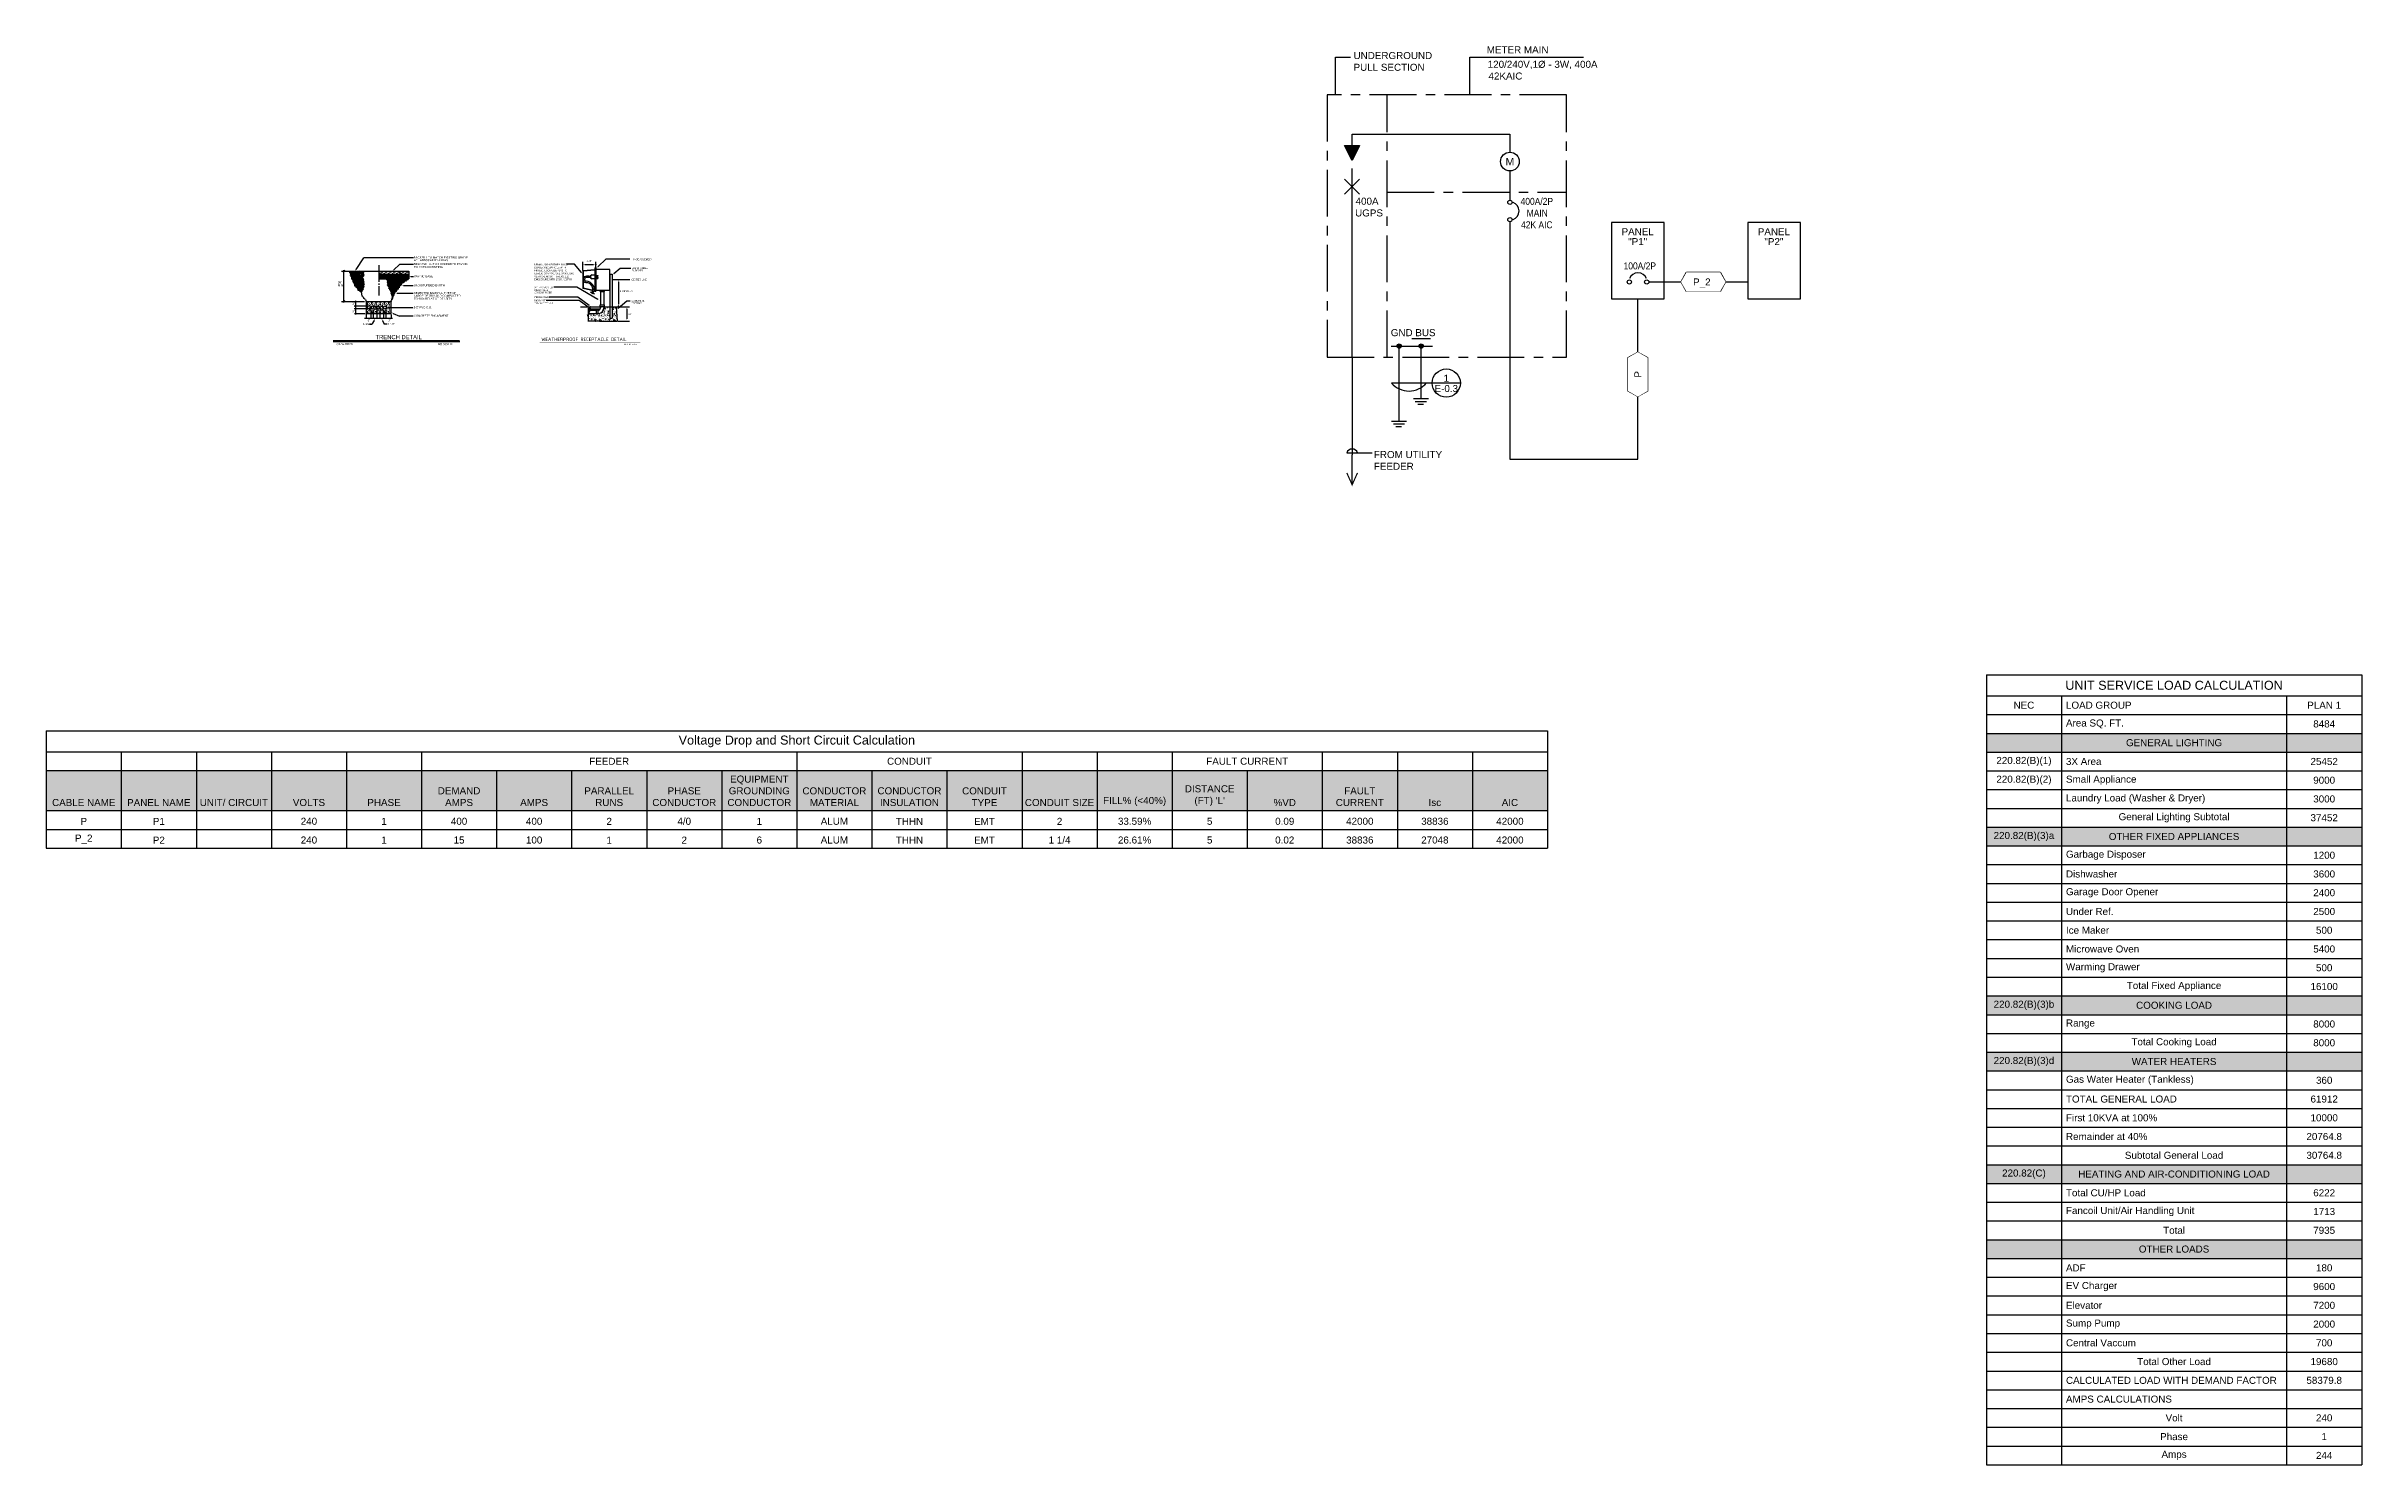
# Model space of a CAD drawing. Header units: inches. Extents: x 2456 to 9935, y -1030 to 123.
# Drawn here: x 6364 to 7845, y -1030 to -122 of the extents above; entities that cross this region are included whole.
import ezdxf
from ezdxf.enums import TextEntityAlignment as Align

# ---------------------------------------------------------------- set-up
doc = ezdxf.new("R2010")
doc.units = ezdxf.units.IN
doc.header["$LTSCALE"] = 24
doc.header["$MEASUREMENT"] = 0
doc.set_wipeout_variables(frame=1)
for name, pattern in [('CENTER', [2, 1.25, -0.25, 0.25, -0.25]), ('DASHED', [0.75, 0.5, -0.25]), ('DASHED2', [0.375, 0.25, -0.125])]:
    doc.linetypes.add(name, pattern=pattern)
for name, color, linetype in [('0E-TEXT', 2, 'Continuous'), ('AR-SHTTEXT', 4, 'Continuous'), ('DIM', 6, 'Continuous'), ('E-ANNO-DIMS', 2, 'Continuous'), ('E-CONDUIT', 4, 'Continuous'), ('E-DIAG-FEED', 4, 'Continuous'), ('E-SYM', 6, 'Continuous'), ('E-SYM1', 6, 'Continuous'), ('E-TEXT', 2, 'Continuous'), ('E_WIRE', 4, 'Continuous'), ('EDETBOLD', 2, 'Continuous'), ('EDETLDR', 15, 'Continuous'), ('EDETMISC', 7, 'Continuous'), ('EDETSYM', 5, 'Continuous'), ('EDETTEXT', 7, 'Continuous'), ('EGENBOLD', 2, 'Continuous'), ('EGENLDR', 15, 'Continuous'), ('ELTGTEXT', 7, 'Continuous'), ('EPWRTEXT', 7, 'Continuous'), ('GE-TEXT', 2, 'Continuous'), ('M_TEXT', 2, 'Continuous')]:
    doc.layers.add(name, color=color, linetype=linetype)
doc.styles.add('ARC-TEXT', font='arial.ttf', dxfattribs={"width": 0.86, "height": 4.5})
doc.styles.add('ARCHITXT', font='architxt.shx', dxfattribs={"width": 0.8})
doc.styles.add('ArialMT', font='arial.ttf')
doc.styles.add('GEC', font='arial.ttf')
doc.styles.add('HANDLETR', font='HANDLETR', dxfattribs={"height": 0.125})
doc.styles.add('NOTES', font='HANDLETR', dxfattribs={"width": 0.8})
doc.styles.get("Standard").update_dxf_attribs({"font": 'arial.ttf'})
doc.dimstyles.get("Standard").update_dxf_attribs({"dimtxt": 0.18, "dimasz": 0.18, "dimexe": 0.18, "dimexo": 0.0625, "dimgap": 0.09, "dimtad": 0, "dimtih": 1, "dimtoh": 1, "dimdec": 4, "dimzin": 0, "dimdsep": 46, "dimtxsty": 'Standard', "dimcen": 0.09, "dimadec": 0, "dimazin": 0, "dimtfac": 1, "dimtdec": 4, "dimtofl": 0, "dimtmove": 0, "dimatfit": 3, "dimfxl": 1, "dimtolj": 1, "dimtzin": 0, "dimarcsym": 0})

msp = doc.modelspace()

# ---------------------------------------------------------------- texts
at = {"color": 7, "linetype": 'ByBlock', "style": 'NOTES', "width": 0.8}
for s, p in [('3.30"', (6709.5, -260.5)), ('6" MINIMUM', (6730.7, -279.6)), ('12"', (6736.1, -294.3))]:
    msp.add_text(s, height=1.1, dxfattribs=at).set_placement(p)
at = {"layer": '0E-TEXT', "style": 'ArialMT'}
for s, p in [('UNDERGROUND', (7199.9, -130.6)), ('METER MAIN', (7285.1, -126.9)), ('120/240V,1%%C - 3W, 400A', (7285.7, -136.2)), ('PULL SECTION', (7199.9, -138.1)), ('42KAIC', (7286.2, -143.7)), ('400A', (7201.2, -223.8)), ('UGPS', (7200.9, -231.3)), ('PANEL', (7371.3, -243.3)), ('PANEL', (7458.4, -243.3)), ('FROM UTILITY', (7212.9, -385.9)), ('FEEDER', (7212.9, -393.4))]:
    msp.add_text(s, height=4.5, dxfattribs=at).set_placement(p)
for s, p in [('"P1"', (7381.6, -247.4)), ('"P2"', (7468.7, -247.4)), ('E-0.3', (7259.2, -341.4)), ('1', (7259.2, -334.8))]:
    msp.add_text(s, height=4.5, dxfattribs=at).set_placement(p, align=Align.MIDDLE_CENTER)
at = {"layer": 'AR-SHTTEXT', "color": 7, "style": 'ARCHITXT'}
msp.add_text('WEATHERPROOF RECEPTACLE DETAIL', height=2.205, dxfattribs=at).set_placement((6680.5, -311))
at = {"layer": 'AR-SHTTEXT', "style": 'ARCHITXT'}
msp.add_text('NOT TO SCALE', height=0.827, dxfattribs=at).set_placement((6741.7, -313.5), align=Align.RIGHT)
at = {"layer": 'E-TEXT', "style": 'GEC'}
msp.add_text('GND BUS', height=4.5, dxfattribs=at).set_placement((7223.7, -307.9))
at = {"layer": 'E-TEXT', "insert": (7299.9, -196.2), "char_height": 4.78, "attachment_point": 5, "style": 'GEC'}
msp.add_mtext('M', dxfattribs=at)
at = {"layer": 'EDETTEXT', "width": 0.92}
for s, height, p in [('AT LANDSCAPED AREAS.', 1.296, (6599, -259.9)), ('TO MATCH EXISTING', 1.296, (6599, -264.3)), ('BACKFILL TO MATCH EXISTING GRADE', 1.296, (6599, -258.2)), ('NEW ASPHALT OR CONCRETE PAVING ', 1.296, (6599, -262.4)), ('36"', 1.3, (6550.4, -274.1)), ('MIN.', 1.3, (6550.4, -276)), ('UNDISTURBED EARTH', 1.296, (6599, -276)), ('SELECTED BACKFILL FREE OF', 1.296, (6599, -280.9)), ('PAVING BASE', 1.296, (6599, -270.2)), ('3"', 1.3, (6559.6, -287.7)), ('3"', 1.3, (6559.6, -292.6)), ('I', 0.875, (6571.7, -290.1)), ('C', 0.875, (6572, -290)), ('I', 0.875, (6575.6, -290)), ('A', 0.875, (6575.9, -290)), ('T', 0.972, (6580.1, -290.2)), ('3-2" PVC C.O.', 1.296, (6598.8, -290.1)), ('TO 90% RELATIVE DENSITY', 1.296, (6599, -284.6)), ('CONCRETE ENCASMENT', 1.296, (6599, -295.5)), ('LARGE DEBRIS AND COMPACTED', 1.296, (6599, -282.7)), ('1 1/2"', 1.3, (6566.5, -300.7)), ('3"', 1.3, (6569.4, -298.4)), ('1 1/2"', 1.3, (6582.3, -300.8)), ('3"', 1.3, (6582.5, -298.4))]:
    msp.add_text(s, height=height, dxfattribs=at).set_placement(p)
at = {"layer": 'EDETTEXT', "style": 'NOTES', "width": 0.8}
for s, p in [('3/4" PVC COATED', (6676, -277.2)), ('RIGID STEEL', (6676, -278.9)), ('CONDUIT RISER', (6676.1, -280.5)), ('RIGID STEEL', (6676, -285.7)), ('ELBOW FITTINGS', (6676.1, -287.4)), ('FINISH GRADE', (6676.2, -283.5))]:
    msp.add_text(s, height=1.058, dxfattribs=at).set_placement(p)
at = {"layer": 'EPWRTEXT', "style": 'NOTES', "width": 0.8}
for s, height, p in [('NEMA 5-20R WEATHERPROOF', 1.103, (6676, -262.6)), ('DUPLEX RECEPTACLE WITH', 1.103, (6676, -264.5)), ('HINGED, LOCKABLE PLASTIC', 1.103, (6676, -266.4)), ('HINGE ASSEMBLY', 1.103, (6738.3, -259.3)), ('FRP CHANNEL ', 1.103, (6738.3, -264.9)), ('SUPPORT', 1.1, (6738.3, -266.5)), ('COVER. (TAYMAC, ONE GANG, GFCI', 1.103, (6676, -268.3)), ('VERTICAL MOUNT, OVERSIZED', 1.103, (6676, -270.2)), ('ENCLOSURE WITH LOCK. #20550)', 1.103, (6676, -272.1)), ('CENTER LINE', 1.103, (6738.2, -272.3)), ('CONCRETE ', 1.1, (6738.1, -285.8)), ('FOOTING', 1.1, (6738.1, -287.4))]:
    msp.add_text(s, height=height, dxfattribs=at).set_placement(p)
at = {"layer": 'M_TEXT', "char_height": 4.5, "attachment_point": 1, "style": 'ARC-TEXT'}
for s, insert in [('\\pi4.92526;400A/2P\\P\\pi8.80846;MAIN\\P\\pi5.21828;42K AIC', (7301.8, -219.4)), ('\\pi5.18529;100A/2P', (7367.4, -260.7))]:
    msp.add_mtext_dynamic_manual_height_columns(s, width=30.288, gutter_width=22.5, heights=[0], dxfattribs=dict(at, insert=insert))

# ---------------------------------------------------------------- blocks, each defined once
blk = doc.blocks.new('*X46')
at = {"color": 0}
for p, q in [((13.25, 12.7), (13.26, 12.71)), ((13.25, 12.45), (13.26, 12.46)), ((13.3, 12.77), (13.32, 12.8)), ((13.3, 12.78), (13.35, 12.78)), ((13.3, 12.62), (13.3, 12.62)), ((13.3, 12.52), (13.32, 12.55)), ((13.3, 12.53), (13.35, 12.53)), ((13.3, 12.38), (13.3, 12.38)), ((13.32, 12.65), (13.31, 12.66)), ((13.32, 12.4), (13.31, 12.41)), ((13.35, 12.77), (13.32, 12.8)), ((13.35, 12.52), (13.32, 12.55)), ((13.35, 12.7), (13.35, 12.72)), ((13.37, 12.7), (13.35, 12.72)), ((13.36, 12.7), (13.35, 12.7)), ((13.35, 12.45), (13.35, 12.47)), ((13.37, 12.45), (13.35, 12.47)), ((13.36, 12.45), (13.35, 12.45)), ((13.36, 12.69), (13.37, 12.7)), ((13.36, 12.69), (13.36, 12.7)), ((13.36, 12.44), (13.37, 12.45)), ((13.36, 12.44), (13.36, 12.45)), ((13.37, 12.85), (13.39, 12.86)), ((13.37, 12.6), (13.39, 12.61)), ((13.37, 12.35), (13.39, 12.36)), ((13.4, 12.8), (13.4, 12.8)), ((13.4, 12.68), (13.4, 12.68)), ((13.4, 12.55), (13.4, 12.55)), ((13.4, 12.43), (13.4, 12.43)), ((13.47, 12.85), (13.45, 12.87)), ((13.45, 12.75), (13.46, 12.76)), ((13.45, 12.62), (13.47, 12.65)), ((13.47, 12.6), (13.45, 12.62)), ((13.45, 12.5), (13.46, 12.51)), ((13.45, 12.37), (13.47, 12.4)), ((13.47, 12.35), (13.45, 12.37)), ((13.47, 12.85), (13.47, 12.87)), ((13.47, 12.6), (13.47, 12.65)), ((13.47, 12.35), (13.47, 12.4)), ((13.5, 12.7), (13.51, 12.71)), ((13.5, 12.45), (13.51, 12.46)), ((13.55, 12.77), (13.57, 12.8)), ((13.55, 12.78), (13.6, 12.78)), ((13.55, 12.62), (13.55, 12.62)), ((13.55, 12.38), (13.55, 12.38)), ((13.57, 12.65), (13.56, 12.66)), ((13.57, 12.4), (13.56, 12.41)), ((13.6, 12.77), (13.57, 12.8)), ((13.6, 12.7), (13.6, 12.72)), ((13.62, 12.7), (13.6, 12.72)), ((13.61, 12.7), (13.6, 12.7)), ((13.61, 12.69), (13.62, 12.7)), ((13.61, 12.69), (13.61, 12.7)), ((13.62, 12.85), (13.64, 12.86)), ((13.62, 12.6), (13.64, 12.61)), ((13.62, 12.35), (13.64, 12.36)), ((13.65, 12.8), (13.65, 12.8)), ((13.65, 12.68), (13.65, 12.68)), ((13.65, 12.43), (13.65, 12.43)), ((13.72, 12.85), (13.7, 12.87)), ((13.7, 12.75), (13.71, 12.76)), ((13.7, 12.62), (13.72, 12.65)), ((13.72, 12.6), (13.7, 12.62)), ((13.7, 12.5), (13.71, 12.51)), ((13.7, 12.37), (13.72, 12.4)), ((13.72, 12.35), (13.7, 12.37)), ((13.72, 12.85), (13.72, 12.87)), ((13.72, 12.6), (13.72, 12.65)), ((13.72, 12.35), (13.72, 12.4)), ((13.75, 12.7), (13.76, 12.71)), ((13.75, 12.45), (13.76, 12.46)), ((13.8, 12.77), (13.82, 12.8)), ((13.8, 12.78), (13.85, 12.78)), ((13.8, 12.62), (13.8, 12.62)), ((13.8, 12.52), (13.82, 12.55)), ((13.8, 12.53), (13.85, 12.53)), ((13.8, 12.38), (13.8, 12.38)), ((13.82, 12.65), (13.81, 12.66)), ((13.82, 12.4), (13.81, 12.41)), ((13.85, 12.77), (13.82, 12.8)), ((13.85, 12.52), (13.82, 12.55)), ((13.85, 12.7), (13.85, 12.72)), ((13.87, 12.7), (13.85, 12.72)), ((13.86, 12.7), (13.85, 12.7)), ((13.85, 12.45), (13.85, 12.47)), ((13.87, 12.45), (13.85, 12.47)), ((13.86, 12.45), (13.85, 12.45)), ((13.86, 12.69), (13.87, 12.7)), ((13.86, 12.69), (13.86, 12.7)), ((13.86, 12.44), (13.87, 12.45)), ((13.86, 12.44), (13.86, 12.45)), ((13.87, 12.85), (13.89, 12.86)), ((13.87, 12.6), (13.89, 12.61)), ((13.87, 12.35), (13.89, 12.36)), ((13.9, 12.8), (13.9, 12.8)), ((13.9, 12.68), (13.9, 12.68)), ((13.9, 12.43), (13.9, 12.43)), ((13.97, 12.85), (13.95, 12.87)), ((13.95, 12.75), (13.96, 12.76)), ((13.95, 12.62), (13.97, 12.65)), ((13.97, 12.6), (13.95, 12.62)), ((13.95, 12.37), (13.97, 12.4)), ((13.97, 12.35), (13.95, 12.37)), ((13.97, 12.85), (13.97, 12.87)), ((13.97, 12.6), (13.97, 12.65)), ((13.97, 12.35), (13.97, 12.4)), ((14, 12.7), (14.01, 12.71)), ((14.05, 12.77), (14.07, 12.8)), ((14.05, 12.78), (14.1, 12.78)), ((14.05, 12.62), (14.05, 12.62)), ((14.05, 12.52), (14.07, 12.55)), ((14.05, 12.53), (14.1, 12.53)), ((14.05, 12.38), (14.05, 12.38)), ((14.07, 12.65), (14.06, 12.66)), ((14.07, 12.4), (14.06, 12.41)), ((14.1, 12.77), (14.07, 12.8)), ((14.1, 12.52), (14.07, 12.55)), ((14.1, 12.7), (14.1, 12.72)), ((14.12, 12.7), (14.1, 12.72)), ((14.11, 12.7), (14.1, 12.7)), ((14.1, 12.45), (14.1, 12.47)), ((14.12, 12.45), (14.1, 12.47)), ((14.11, 12.45), (14.1, 12.45)), ((14.11, 12.69), (14.12, 12.7)), ((14.11, 12.69), (14.11, 12.7)), ((14.11, 12.44), (14.12, 12.45)), ((14.11, 12.44), (14.11, 12.45)), ((14.12, 12.85), (14.14, 12.86)), ((14.12, 12.6), (14.14, 12.61)), ((14.12, 12.35), (14.14, 12.36)), ((14.15, 12.8), (14.15, 12.8)), ((14.15, 12.68), (14.15, 12.68)), ((14.15, 12.55), (14.15, 12.55)), ((14.15, 12.43), (14.15, 12.43)), ((14.22, 12.85), (14.2, 12.87)), ((14.2, 12.75), (14.21, 12.76)), ((14.2, 12.62), (14.22, 12.65)), ((14.22, 12.6), (14.2, 12.62)), ((14.2, 12.5), (14.21, 12.51)), ((14.2, 12.37), (14.22, 12.4)), ((14.22, 12.35), (14.2, 12.37)), ((14.22, 12.85), (14.22, 12.87)), ((14.22, 12.6), (14.22, 12.65)), ((14.22, 12.35), (14.22, 12.4)), ((14.25, 12.7), (14.26, 12.71)), ((14.25, 12.45), (14.26, 12.46)), ((14.3, 12.77), (14.32, 12.8)), ((14.3, 12.78), (14.35, 12.78)), ((14.3, 12.62), (14.3, 12.62)), ((14.3, 12.38), (14.3, 12.38)), ((14.32, 12.65), (14.31, 12.66)), ((14.32, 12.4), (14.31, 12.41)), ((14.35, 12.77), (14.32, 12.8)), ((14.35, 12.7), (14.35, 12.72)), ((14.37, 12.7), (14.35, 12.72)), ((14.36, 12.7), (14.35, 12.7)), ((14.36, 12.69), (14.37, 12.7)), ((14.36, 12.69), (14.36, 12.7)), ((14.37, 12.85), (14.39, 12.86)), ((14.37, 12.6), (14.39, 12.61)), ((14.37, 12.35), (14.39, 12.36)), ((14.4, 12.8), (14.4, 12.8)), ((14.4, 12.68), (14.4, 12.68)), ((14.4, 12.43), (14.4, 12.43)), ((14.47, 12.85), (14.45, 12.87)), ((14.45, 12.75), (14.46, 12.76)), ((14.45, 12.62), (14.47, 12.65)), ((14.47, 12.6), (14.45, 12.62)), ((14.45, 12.5), (14.46, 12.51)), ((14.45, 12.37), (14.47, 12.4)), ((14.47, 12.35), (14.45, 12.37)), ((14.47, 12.85), (14.47, 12.87)), ((14.47, 12.6), (14.47, 12.65)), ((14.47, 12.35), (14.47, 12.4)), ((14.5, 12.7), (14.51, 12.71)), ((14.5, 12.45), (14.51, 12.46)), ((14.55, 12.77), (14.57, 12.8)), ((14.55, 12.78), (14.6, 12.78)), ((14.55, 12.62), (14.55, 12.62)), ((14.55, 12.52), (14.57, 12.55)), ((14.55, 12.53), (14.6, 12.53)), ((14.55, 12.38), (14.55, 12.38)), ((14.57, 12.65), (14.56, 12.66)), ((14.57, 12.4), (14.56, 12.41)), ((14.6, 12.77), (14.57, 12.8)), ((14.6, 12.52), (14.57, 12.55)), ((14.6, 12.7), (14.6, 12.72)), ((14.62, 12.7), (14.6, 12.72)), ((14.61, 12.7), (14.6, 12.7)), ((14.6, 12.45), (14.6, 12.47)), ((14.62, 12.45), (14.6, 12.47)), ((14.61, 12.45), (14.6, 12.45)), ((14.61, 12.69), (14.62, 12.7)), ((14.61, 12.69), (14.61, 12.7)), ((14.61, 12.44), (14.62, 12.45)), ((14.61, 12.44), (14.61, 12.45)), ((14.62, 12.85), (14.64, 12.86)), ((14.62, 12.6), (14.64, 12.61)), ((14.62, 12.35), (14.64, 12.36)), ((14.65, 12.8), (14.65, 12.8)), ((14.65, 12.68), (14.65, 12.68)), ((14.65, 12.55), (14.65, 12.55)), ((14.65, 12.43), (14.65, 12.43)), ((14.72, 12.86), (14.7, 12.87)), ((14.7, 12.75), (14.71, 12.76)), ((14.7, 12.62), (14.72, 12.64)), ((14.72, 12.61), (14.7, 12.62)), ((14.7, 12.5), (14.71, 12.51)), ((14.7, 12.37), (14.72, 12.39)), ((14.72, 12.36), (14.7, 12.37)), ((13.25, 12.2), (13.26, 12.21)), ((13.3, 12.27), (13.32, 12.3)), ((13.3, 12.28), (13.35, 12.28)), ((13.32, 12.15), (13.31, 12.16)), ((13.35, 12.27), (13.32, 12.3)), ((13.35, 12.2), (13.35, 12.22)), ((13.37, 12.2), (13.35, 12.22)), ((13.36, 12.2), (13.35, 12.2)), ((13.36, 12.19), (13.37, 12.2)), ((13.36, 12.19), (13.36, 12.2)), ((13.4, 12.3), (13.4, 12.3)), ((13.4, 12.18), (13.4, 12.18)), ((13.45, 12.25), (13.46, 12.26)), ((13.5, 12.2), (13.51, 12.21)), ((13.55, 12.27), (13.57, 12.3)), ((13.55, 12.28), (13.6, 12.28)), ((13.57, 12.15), (13.56, 12.16)), ((13.6, 12.27), (13.57, 12.3)), ((13.6, 12.2), (13.6, 12.22)), ((13.62, 12.2), (13.6, 12.22)), ((13.61, 12.2), (13.6, 12.2)), ((13.61, 12.19), (13.62, 12.2)), ((13.61, 12.19), (13.61, 12.2)), ((13.65, 12.3), (13.65, 12.3)), ((13.65, 12.18), (13.65, 12.18)), ((13.7, 12.25), (13.71, 12.26)), ((13.75, 12.2), (13.76, 12.21)), ((13.8, 12.27), (13.82, 12.3)), ((13.8, 12.28), (13.85, 12.28)), ((13.82, 12.15), (13.81, 12.16)), ((13.85, 12.27), (13.82, 12.3)), ((13.85, 12.2), (13.85, 12.22)), ((13.87, 12.2), (13.85, 12.22)), ((13.86, 12.2), (13.85, 12.2)), ((13.86, 12.19), (13.87, 12.2)), ((13.86, 12.19), (13.86, 12.2)), ((13.9, 12.3), (13.9, 12.3)), ((13.9, 12.18), (13.9, 12.18)), ((13.95, 12.25), (13.96, 12.26)), ((14, 12.2), (14.01, 12.21)), ((14.05, 12.27), (14.07, 12.3)), ((14.05, 12.28), (14.1, 12.28)), ((14.07, 12.15), (14.06, 12.16)), ((14.1, 12.27), (14.07, 12.3)), ((14.1, 12.2), (14.1, 12.22)), ((14.12, 12.2), (14.1, 12.22)), ((14.11, 12.2), (14.1, 12.2)), ((14.11, 12.19), (14.12, 12.2)), ((14.11, 12.19), (14.11, 12.2)), ((14.15, 12.3), (14.15, 12.3)), ((14.15, 12.18), (14.15, 12.18)), ((14.2, 12.25), (14.21, 12.26)), ((14.25, 12.2), (14.26, 12.21)), ((14.3, 12.27), (14.32, 12.3)), ((14.3, 12.28), (14.35, 12.28)), ((14.32, 12.15), (14.31, 12.16)), ((14.35, 12.27), (14.32, 12.3)), ((14.35, 12.2), (14.35, 12.22)), ((14.37, 12.2), (14.35, 12.22)), ((14.36, 12.2), (14.35, 12.2)), ((14.36, 12.19), (14.37, 12.2)), ((14.36, 12.19), (14.36, 12.2)), ((14.4, 12.3), (14.4, 12.3)), ((14.4, 12.18), (14.4, 12.18)), ((14.45, 12.25), (14.46, 12.26)), ((14.5, 12.2), (14.51, 12.21)), ((14.55, 12.27), (14.57, 12.3)), ((14.55, 12.28), (14.6, 12.28)), ((14.57, 12.15), (14.56, 12.16)), ((14.6, 12.27), (14.57, 12.3)), ((14.6, 12.2), (14.6, 12.22)), ((14.62, 12.2), (14.6, 12.22)), ((14.61, 12.2), (14.6, 12.2)), ((14.61, 12.19), (14.62, 12.2)), ((14.61, 12.19), (14.61, 12.2)), ((14.65, 12.3), (14.65, 12.3)), ((14.65, 12.18), (14.65, 12.18)), ((14.7, 12.25), (14.71, 12.26))]:
    blk.add_line(p, q, dxfattribs=at)
blk = doc.blocks.new('*X45')
at = {"color": 0}
for p, q in [((14.05, 14.62), (14.05, 14.62)), ((14.05, 14.52), (14.07, 14.55)), ((14.05, 14.53), (14.1, 14.53)), ((14.07, 14.65), (14.06, 14.66)), ((14.1, 14.52), (14.07, 14.55)), ((14.12, 14.6), (14.14, 14.61)), ((14.15, 14.55), (14.15, 14.55)), ((14.2, 14.62), (14.22, 14.65)), ((14.22, 14.6), (14.2, 14.62)), ((14.2, 14.5), (14.21, 14.51)), ((14.22, 14.6), (14.22, 14.65)), ((14.3, 14.62), (14.3, 14.62)), ((14.3, 14.52), (14.32, 14.55)), ((14.3, 14.53), (14.35, 14.53)), ((14.32, 14.65), (14.31, 14.66)), ((14.35, 14.52), (14.32, 14.55)), ((14.37, 14.6), (14.39, 14.61)), ((14.4, 14.55), (14.4, 14.55)), ((14.45, 14.62), (14.47, 14.65)), ((14.47, 14.6), (14.45, 14.62)), ((14.45, 14.5), (14.46, 14.51)), ((14.47, 14.6), (14.47, 14.65)), ((14.55, 14.62), (14.55, 14.62)), ((14.55, 14.52), (14.57, 14.55)), ((14.55, 14.53), (14.6, 14.53)), ((14.57, 14.65), (14.56, 14.66)), ((14.6, 14.52), (14.57, 14.55)), ((14.62, 14.6), (14.64, 14.61)), ((14.65, 14.55), (14.65, 14.55)), ((14.7, 14.62), (14.72, 14.65)), ((14.72, 14.6), (14.7, 14.62)), ((14.7, 14.5), (14.71, 14.51)), ((14.72, 14.6), (14.72, 14.65)), ((14.8, 14.62), (14.8, 14.62)), ((14.8, 14.52), (14.82, 14.55)), ((14.8, 14.53), (14.85, 14.53)), ((14.82, 14.65), (14.81, 14.66)), ((14.85, 14.52), (14.82, 14.55)), ((14.87, 14.6), (14.89, 14.61)), ((14.9, 14.55), (14.9, 14.55)), ((14.95, 14.62), (14.97, 14.65)), ((14.97, 14.6), (14.95, 14.62)), ((14.95, 14.5), (14.96, 14.51)), ((14.97, 14.6), (14.97, 14.65)), ((15.05, 14.62), (15.05, 14.62)), ((15.05, 14.52), (15.07, 14.55)), ((15.05, 14.53), (15.1, 14.53)), ((15.07, 14.65), (15.06, 14.66)), ((15.1, 14.52), (15.07, 14.55)), ((15.12, 14.6), (15.14, 14.61)), ((15.15, 14.55), (15.15, 14.55)), ((15.2, 14.62), (15.22, 14.65)), ((15.22, 14.6), (15.2, 14.62)), ((15.2, 14.5), (15.21, 14.51)), ((15.22, 14.6), (15.22, 14.65)), ((15.3, 14.62), (15.3, 14.62)), ((15.3, 14.52), (15.32, 14.55)), ((15.3, 14.53), (15.35, 14.53)), ((15.32, 14.65), (15.31, 14.66)), ((15.35, 14.52), (15.32, 14.55)), ((15.37, 14.6), (15.39, 14.61)), ((15.4, 14.55), (15.4, 14.55)), ((15.45, 14.62), (15.47, 14.65)), ((15.47, 14.6), (15.45, 14.62)), ((15.45, 14.5), (15.46, 14.51)), ((15.47, 14.6), (15.47, 14.65)), ((15.55, 14.62), (15.55, 14.62)), ((15.55, 14.52), (15.57, 14.55)), ((15.55, 14.53), (15.6, 14.53)), ((15.57, 14.65), (15.56, 14.66)), ((15.6, 14.52), (15.57, 14.55)), ((15.62, 14.6), (15.64, 14.61)), ((15.65, 14.55), (15.65, 14.55)), ((15.7, 14.62), (15.72, 14.65)), ((15.72, 14.6), (15.7, 14.62)), ((15.7, 14.5), (15.71, 14.51)), ((15.72, 14.6), (15.72, 14.65))]:
    blk.add_line(p, q, dxfattribs=at)
blk = doc.blocks.new('DP20T')
at = {"layer": 'EDETTEXT'}
for p, q in [((7.48, 0.07), (0, 0.07)), ((7.48, 0.07), (0, 0.07)), ((7.48, 0.06), (0, 0.06)), ((7.48, 0.05), (0, 0.05)), ((7.49, 0), (0, 0))]:
    blk.add_line(p, q, dxfattribs=at)
at = {"layer": 'EDETBOLD', "style": 'HANDLETR'}
blk.add_attdef('TITLE', text='', height=0.25, dxfattribs=at).set_placement((3.88, 0.16), align=Align.CENTER)
at = {"layer": 'EDETTEXT', "style": 'HANDLETR'}
for s, p in [('CAD# DP20', (0.2, -0.19)), ('NO SCALE', (6.19, -0.19))]:
    blk.add_text(s, height=0.125, dxfattribs=at).set_placement(p)
blk = doc.blocks.new('ARROW')
blk.add_lwpolyline([(0, 0, 0, 0.2, 0), (-1, 0, 0, 0, 0)], format="xyseb")
blk = doc.blocks.new('FeederBalloon')
at = {"layer": 'E-ANNO-DIMS', "transparency": 16777216}
blk.add_lwpolyline([(0.065, -0.113), (0, 0), (0.065, 0.113), (0.455, 0.113), (0.52, 0), (0.455, -0.113)], close=True, dxfattribs=at)
at = {"color": 0, "transparency": 16777216, "style": 'GEC'}
blk.add_attdef('TAG', text='', height=0.0938, dxfattribs=at).set_placement((0.26, 0), align=Align.MIDDLE_CENTER)
at = {"transparency": 16777216}
blk.add_wipeout([(0.065, -0.113), (0, 0), (0.065, 0.113), (0.455, 0.113), (0.52, 0), (0.455, -0.113)], dxfattribs=at)
blk = doc.blocks.new('*T2067')
at = {"layer": 'M_TEXT', "color": 0, "linetype": 'ByBlock', "lineweight": -2, "transparency": 16777216}
for p, q in [((0, 0), (960, 0)), ((0, 0), (0, -75)), ((960, 0), (960, -75)), ((0, -13.4), (960, -13.4)), ((48, -13.4), (48, -75)), ((96, -13.4), (96, -75)), ((144, -13.4), (144, -75)), ((192, -13.4), (192, -75)), ((240, -13.4), (240, -75)), ((480, -13.4), (480, -75)), ((624, -13.4), (624, -75)), ((672, -13.4), (672, -75)), ((720, -13.4), (720, -75)), ((816, -13.4), (816, -75)), ((864, -13.4), (864, -75)), ((912, -13.4), (912, -75)), ((0, -25.4), (960, -25.4)), ((288, -25.4), (288, -75)), ((336, -25.4), (336, -75)), ((384, -25.4), (384, -75)), ((432, -25.4), (432, -75)), ((528, -25.4), (528, -75)), ((576, -25.4), (576, -75)), ((768, -25.4), (768, -75)), ((0, -51), (960, -51)), ((0, -63), (960, -63)), ((0, -75), (960, -75))]:
    blk.add_line(p, q, dxfattribs=at)
at = {"layer": 'M_TEXT', "color": 9, "transparency": 16777216}
for points in [[(0, -25.4), (0, -51), (48, -25.4), (48, -51)], [(48, -25.4), (48, -51), (96, -25.4), (96, -51)], [(96, -25.4), (96, -51), (144, -25.4), (144, -51)], [(144, -25.4), (144, -51), (192, -25.4), (192, -51)], [(192, -25.4), (192, -51), (240, -25.4), (240, -51)], [(240, -25.4), (240, -51), (288, -25.4), (288, -51)], [(288, -25.4), (288, -51), (336, -25.4), (336, -51)], [(336, -25.4), (336, -51), (384, -25.4), (384, -51)], [(384, -25.4), (384, -51), (432, -25.4), (432, -51)], [(432, -25.4), (432, -51), (480, -25.4), (480, -51)], [(480, -25.4), (480, -51), (528, -25.4), (528, -51)], [(528, -25.4), (528, -51), (576, -25.4), (576, -51)], [(576, -25.4), (576, -51), (624, -25.4), (624, -51)], [(624, -25.4), (624, -51), (672, -25.4), (672, -51)], [(672, -25.4), (672, -51), (720, -25.4), (720, -51)], [(720, -25.4), (720, -51), (768, -25.4), (768, -51)], [(768, -25.4), (768, -51), (816, -25.4), (816, -51)], [(816, -25.4), (816, -51), (864, -25.4), (864, -51)], [(864, -25.4), (864, -51), (912, -25.4), (912, -51)], [(912, -25.4), (912, -51), (960, -25.4), (960, -51)]]:
    blk.add_solid(points, dxfattribs=at)
at = {"layer": 'M_TEXT', "color": 0, "transparency": 16777216, "style": 'GEC'}
for s, insert, char_height, width, attachment_point in [('Voltage Drop and Short Circuit Calculation', (480, -6.7), 5.76, 954.24, 5), ('FEEDER', (360, -19.4), 4.5, 234.24, 5), ('EQUIPMENT GROUNDING CONDUCTOR', (456, -48.1), 4.5, 42.24, 8), ('CONDUIT', (552, -19.4), 4.5, 138.24, 5), ('FAULT CURRENT', (768, -19.4), 4.5, 90.24, 5), ('CABLE NAME', (24, -48.1), 4.5, 42.24, 8), ('PANEL NAME', (72, -48.1), 4.5, 42.24, 8), ('UNIT/ CIRCUIT', (120, -48.1), 4.5, 42.24, 8), ('VOLTS', (168, -48.1), 4.5, 42.24, 8), ('PHASE', (216, -48.1), 4.5, 42.24, 8), ('DEMAND AMPS', (264, -48.1), 4.5, 42.24, 8), ('AMPS', (312, -48.1), 4.5, 42.24, 8), ('PARALLEL RUNS', (360, -48.1), 4.5, 42.24, 8), ('PHASE CONDUCTOR', (408, -48.1), 4.5, 42.24, 8), ('CONDUCTOR MATERIAL', (504, -48.1), 4.5, 42.24, 8), ('CONDUCTOR INSULATION', (552, -48.1), 4.5, 42.24, 8), ('CONDUIT TYPE', (600, -48.1), 4.5, 42.24, 8), ('CONDUIT SIZE', (648, -48.1), 4.5, 42.24, 8), ('FILL% (<40%)', (696, -48.1), 4.5, 42.24, 8), ("DISTANCE (FT) 'L'", (744, -48.1), 4.5, 42.24, 8), ('%VD', (792, -48.1), 4.5, 42.24, 8), ('FAULT CURRENT', (840, -48.1), 4.5, 42.24, 8), ('Isc', (888, -48.1), 4.5, 42.24, 8), ('AIC', (936, -48.1), 4.5, 42.24, 8), ('P', (24, -60.1), 4.5, 42.24, 8), ('P1', (72, -60.1), 4.5, 42.24, 8), ('240', (168, -60.1), 4.5, 42.24, 8), ('1', (216, -60.1), 4.5, 42.24, 8), ('400', (264, -60.1), 4.5, 42.24, 8), ('400', (312, -60.1), 4.5, 42.24, 8), ('2', (360, -60.1), 4.5, 42.24, 8), ('4/0', (408, -60.1), 4.5, 42.24, 8), ('1', (456, -60.1), 4.5, 42.24, 8), ('ALUM', (504, -60.1), 4.5, 42.24, 8), ('THHN', (552, -60.1), 4.5, 42.24, 8), ('EMT', (600, -60.1), 4.5, 42.24, 8), ('2', (648, -60.1), 4.5, 42.24, 8), ('33.59%', (696, -60.1), 4.5, 42.24, 8), ('5', (744, -60.1), 4.5, 42.24, 8), ('0.09', (792, -60.1), 4.5, 42.24, 8), ('42000', (840, -60.1), 4.5, 42.24, 8), ('38836', (888, -60.1), 4.5, 42.24, 8), ('42000', (936, -60.1), 4.5, 42.24, 8), ('P_2', (24, -72.1), 4.5, 42.24, 8), ('P2', (72, -72.1), 4.5, 42.24, 8), ('240', (168, -72.1), 4.5, 42.24, 8), ('1', (216, -72.1), 4.5, 42.24, 8), ('15', (264, -72.1), 4.5, 42.24, 8), ('100', (312, -72.1), 4.5, 42.24, 8), ('1', (360, -72.1), 4.5, 42.24, 8), ('2', (408, -72.1), 4.5, 42.24, 8), ('6', (456, -72.1), 4.5, 42.24, 8), ('ALUM', (504, -72.1), 4.5, 42.24, 8), ('THHN', (552, -72.1), 4.5, 42.24, 8), ('EMT', (600, -72.1), 4.5, 42.24, 8), ('1 1/4', (648, -72.1), 4.5, 42.24, 8), ('26.61%', (696, -72.1), 4.5, 42.24, 8), ('5', (744, -72.1), 4.5, 42.24, 8), ('0.02', (792, -72.1), 4.5, 42.24, 8), ('38836', (840, -72.1), 4.5, 42.24, 8), ('27048', (888, -72.1), 4.5, 42.24, 8), ('42000', (936, -72.1), 4.5, 42.24, 8)]:
    blk.add_mtext(s, dxfattribs=dict(at, insert=insert, char_height=char_height, width=width, attachment_point=attachment_point))
blk = doc.blocks.new('*T2063')
at = {"layer": 'M_TEXT', "color": 0, "linetype": 'ByBlock', "lineweight": -2, "transparency": 16777216}
for p, q in [((0, 0), (240, 0)), ((0, 0), (0, -505.44)), ((240, 0), (240, -505.44)), ((0, -13.44), (240, -13.44)), ((48, -13.44), (48, -505.44)), ((192, -13.44), (192, -505.44)), ((0, -25.44), (240, -25.44)), ((0, -37.44), (240, -37.44)), ((0, -49.44), (240, -49.44)), ((0, -61.44), (240, -61.44)), ((0, -73.44), (240, -73.44)), ((0, -85.44), (240, -85.44)), ((0, -97.44), (240, -97.44)), ((0, -109.44), (240, -109.44)), ((0, -121.44), (240, -121.44)), ((0, -133.44), (240, -133.44)), ((0, -145.44), (240, -145.44)), ((0, -157.44), (240, -157.44)), ((0, -169.44), (240, -169.44)), ((0, -181.44), (240, -181.44)), ((0, -193.44), (240, -193.44)), ((0, -205.44), (240, -205.44)), ((0, -217.44), (240, -217.44)), ((0, -229.44), (240, -229.44)), ((0, -241.44), (240, -241.44)), ((0, -253.44), (240, -253.44)), ((0, -265.44), (240, -265.44)), ((0, -277.44), (240, -277.44)), ((0, -289.44), (240, -289.44)), ((0, -301.44), (240, -301.44)), ((0, -313.44), (240, -313.44)), ((0, -325.44), (240, -325.44)), ((0, -337.44), (240, -337.44)), ((0, -349.44), (240, -349.44)), ((0, -361.44), (240, -361.44)), ((0, -373.44), (240, -373.44)), ((0, -385.44), (240, -385.44)), ((0, -397.44), (240, -397.44)), ((0, -409.44), (240, -409.44)), ((0, -421.44), (240, -421.44)), ((0, -433.44), (240, -433.44)), ((0, -445.44), (240, -445.44)), ((0, -457.44), (240, -457.44)), ((0, -469.44), (240, -469.44)), ((0, -481.44), (240, -481.44)), ((0, -493.44), (240, -493.44)), ((0, -505.44), (240, -505.44))]:
    blk.add_line(p, q, dxfattribs=at)
at = {"layer": 'M_TEXT', "color": 9, "transparency": 16777216}
for points in [[(0, -37.44), (0, -49.44), (48, -37.44), (48, -49.44)], [(48, -37.44), (48, -49.44), (192, -37.44), (192, -49.44)], [(192, -37.44), (192, -49.44), (240, -37.44), (240, -49.44)], [(0, -97.44), (0, -109.44), (48, -97.44), (48, -109.44)], [(48, -97.44), (48, -109.44), (192, -97.44), (192, -109.44)], [(192, -97.44), (192, -109.44), (240, -97.44), (240, -109.44)], [(0, -205.44), (0, -217.44), (48, -205.44), (48, -217.44)], [(48, -205.44), (48, -217.44), (192, -205.44), (192, -217.44)], [(192, -205.44), (192, -217.44), (240, -205.44), (240, -217.44)], [(0, -241.44), (0, -253.44), (48, -241.44), (48, -253.44)], [(48, -241.44), (48, -253.44), (192, -241.44), (192, -253.44)], [(192, -241.44), (192, -253.44), (240, -241.44), (240, -253.44)], [(0, -313.44), (0, -325.44), (48, -313.44), (48, -325.44)], [(48, -313.44), (48, -325.44), (192, -313.44), (192, -325.44)], [(192, -313.44), (192, -325.44), (240, -313.44), (240, -325.44)], [(0, -361.44), (0, -373.44), (48, -361.44), (48, -373.44)], [(48, -361.44), (48, -373.44), (192, -361.44), (192, -373.44)], [(192, -361.44), (192, -373.44), (240, -361.44), (240, -373.44)]]:
    blk.add_solid(points, dxfattribs=at)
at = {"layer": 'M_TEXT', "color": 0, "transparency": 16777216, "style": 'GEC'}
for s, insert, char_height, width, attachment_point in [('UNIT SERVICE LOAD CALCULATION', (120, -6.72), 5.76, 234.24, 5), ('NEC', (24, -19.44), 4.5, 42.24, 5), ('Area SQ. FT.', (50.88, -31.44), 4.5, 138.24, 4), ('LOAD GROUP', (50.88, -19.44), 4.5, 138.24, 4), ('PLAN 1', (216, -19.44), 4.5, 42.24, 5), ('8484', (216, -31.44), 4.5, 42.24, 5), ('GENERAL LIGHTING', (120, -43.44), 4.5, 138.24, 5), ('220.82(B)(1)', (24, -55.44), 4.5, 42.24, 5), ('3X Area', (50.88, -55.44), 4.5, 138.24, 4), ('25452', (216, -55.44), 4.5, 42.24, 5), ('220.82(B)(2)', (24, -67.44), 4.5, 42.24, 5), ('Small Appliance', (50.88, -67.44), 4.5, 138.24, 4), ('9000', (216, -67.44), 4.5, 42.24, 5), ('Laundry Load (Washer & Dryer)', (50.88, -79.44), 4.5, 138.24, 4), ('General Lighting Subtotal', (120, -91.44), 4.5, 138.24, 5), ('3000', (216, -79.44), 4.5, 42.24, 5), ('220.82(B)(3)a', (24, -103.44), 4.5, 42.24, 5), ('OTHER FIXED APPLIANCES', (120, -103.44), 4.5, 138.24, 5), ('37452', (216, -91.44), 4.5, 42.24, 5), ('Garbage Disposer', (50.88, -115.44), 4.5, 138.24, 4), ('1200', (216, -115.44), 4.5, 42.24, 5), ('Dishwasher', (50.88, -127.44), 4.5, 138.24, 4), ('3600', (216, -127.44), 4.5, 42.24, 5), ('Garage Door Opener', (50.88, -139.44), 4.5, 138.24, 4), ('2400', (216, -139.44), 4.5, 42.24, 5), ('Under Ref.', (50.88, -151.44), 4.5, 138.24, 4), ('Ice Maker ', (50.88, -163.44), 4.5, 138.24, 4), ('2500', (216, -151.44), 4.5, 42.24, 5), ('500', (216, -163.44), 4.5, 42.24, 5), ('Microwave Oven ', (50.88, -175.44), 4.5, 138.24, 4), ('5400', (216, -175.44), 4.5, 42.24, 5), ('Warming Drawer ', (50.88, -187.44), 4.5, 138.24, 4), ('500', (216, -187.44), 4.5, 42.24, 5), ('Total Fixed Appliance', (120, -199.44), 4.5, 138.24, 5), ('16100', (216, -199.44), 4.5, 42.24, 5), ('220.82(B)(3)b', (24, -211.44), 4.5, 42.24, 5), ('Range ', (50.88, -223.44), 4.5, 138.24, 4), ('COOKING LOAD', (120, -211.44), 4.5, 138.24, 5), ('8000', (216, -223.44), 4.5, 42.24, 5), ('Total Cooking Load', (120, -235.44), 4.5, 138.24, 5), ('8000', (216, -235.44), 4.5, 42.24, 5), ('220.82(B)(3)d', (24, -247.44), 4.5, 42.24, 5), ('WATER HEATERS', (120, -247.44), 4.5, 138.24, 5), ('Gas Water Heater (Tankless)', (50.88, -259.44), 4.5, 138.24, 4), ('360', (216, -259.44), 4.5, 42.24, 5), ('TOTAL GENERAL LOAD', (50.88, -271.44), 4.5, 138.24, 4), ('First 10KVA at 100%', (50.88, -283.44), 4.5, 138.24, 4), ('61912', (216, -271.44), 4.5, 42.24, 5), ('10000', (216, -283.44), 4.5, 42.24, 5), ('Remainder at 40%', (50.88, -295.44), 4.5, 138.24, 4), ('20764.8', (216, -295.44), 4.5, 42.24, 5), ('Subtotal General Load', (120, -307.44), 4.5, 138.24, 5), ('30764.8', (216, -307.44), 4.5, 42.24, 5), ('220.82(C)', (24, -319.44), 4.5, 42.24, 5), ('HEATING AND AIR-CONDITIONING LOAD', (120, -319.44), 4.5, 138.24, 5), ('Total CU/HP Load', (50.88, -331.44), 4.5, 138.24, 4), ('Fancoil Unit/Air Handling Unit', (50.88, -343.44), 4.5, 138.24, 4), ('6222', (216, -331.44), 4.5, 42.24, 5), ('Total', (120, -355.44), 4.5, 138.24, 5), ('7935', (216, -355.44), 4.5, 42.24, 5), ('1713', (216, -343.44), 4.5, 42.24, 5), ('OTHER LOADS', (120, -367.44), 4.5, 138.24, 5), ('ADF', (50.88, -379.44), 4.5, 138.24, 4), ('180', (216, -379.44), 4.5, 42.24, 5), ('EV Charger', (50.88, -391.44), 4.5, 138.24, 4), ('9600', (216, -391.44), 4.5, 42.24, 5), ('Sump Pump ', (50.88, -415.44), 4.5, 138.24, 4), ('Elevator ', (50.88, -403.44), 4.5, 138.24, 4), ('2000', (216, -415.44), 4.5, 42.24, 5), ('7200', (216, -403.44), 4.5, 42.24, 5), ('Central Vaccum ', (50.88, -427.44), 4.5, 138.24, 4), ('700', (216, -427.44), 4.5, 42.24, 5), ('Total Other Load', (120, -439.44), 4.5, 138.24, 5), ('19680', (216, -439.44), 4.5, 42.24, 5), ('CALCULATED LOAD WITH DEMAND FACTOR', (50.88, -451.44), 4.5, 138.24, 4), ('58379.8', (216, -451.44), 4.5, 42.24, 5), ('AMPS CALCULATIONS', (50.88, -463.44), 4.5, 138.24, 4), ('Volt', (120, -475.44), 4.5, 138.24, 5), ('240', (216, -475.44), 4.5, 42.24, 5), ('Phase', (120, -487.44), 4.5, 138.24, 5), ('1', (216, -487.44), 4.5, 42.24, 5), ('Amps', (120, -499.44), 4.5, 138.24, 5), ('244', (216, -499.44), 4.5, 42.24, 5)]:
    blk.add_mtext(s, dxfattribs=dict(at, insert=insert, char_height=char_height, width=width, attachment_point=attachment_point))

# ---------------------------------------------------------------- hatches: boundary and pattern name
at = {"layer": 'E-SYM'}
msp.add_hatch(color=4, dxfattribs=at).paths.add_polyline_path([(7194.2, -185.8), (7203.8, -185.8), (7199, -195.4)])
at = {"layer": 'E-SYM1'}
for points in [[(7228, -313.2), (7229, -312.8), (7230.1, -313.2), (7230.5, -314.2), (7230.1, -315.2), (7229, -315.7), (7228, -315.2), (7227.6, -314.2)], [(7242.1, -313.2), (7243.1, -312.8), (7244.1, -313.2), (7244.6, -314.2), (7244.1, -315.2), (7243.1, -315.7), (7242.1, -315.2), (7241.7, -314.2)]]:
    msp.add_hatch(color=6, dxfattribs=at).paths.add_polyline_path(points)

# ---------------------------------------------------------------- linework, layer by layer
at = {"color": 15, "linetype": 'ByBlock'}
for p, q in [((6707, -265.8), (6707, -260.3)), ((6715.3, -265.8), (6715.3, -260.3)), ((6725.9, -271.7), (6737.1, -271.7)), ((6729.8, -273.1), (6729.8, -287.4)), ((6731.3, -289.1), (6736.8, -289.1)), ((6735.1, -285.2), (6737.3, -285.2)), ((6735.1, -290.5), (6735.1, -296.9)), ((6729.6, -298.3), (6736.8, -298.3))]:
    msp.add_line(p, q, dxfattribs=at)
for p, q in [((6711, -291.6), (6710.9, -291.7)), ((6710.9, -291.7), (6710.9, -291.9)), ((6710.9, -291.9), (6711, -292)), ((6711.1, -291.5), (6711, -291.6)), ((6711, -292), (6711.1, -292.2)), ((6711, -292.9), (6711.1, -292.7)), ((6711, -293.1), (6711, -292.9)), ((6711.1, -293.3), (6711, -293.1)), ((6711.2, -291.4), (6711.1, -291.5)), ((6711.1, -292.2), (6711.2, -292.4)), ((6711.1, -292.7), (6711.2, -292.5)), ((6711.4, -293.5), (6711.1, -293.3)), ((6711.3, -291.3), (6711.2, -291.4)), ((6711.2, -292.5), (6711.3, -292.3)), ((6711.4, -291.3), (6711.3, -291.3)), ((6711.3, -292.3), (6711.4, -292.1)), ((6711.5, -291.4), (6711.4, -291.3)), ((6711.4, -292.1), (6711.5, -292)), ((6711.5, -291.4), (6711.5, -291.4)), ((6711.6, -291.5), (6711.5, -291.4)), ((6711.5, -292), (6711.6, -291.8)), ((6711.6, -291.6), (6711.6, -291.5)), ((6711.6, -291.7), (6711.6, -291.6)), ((6711.6, -291.8), (6711.6, -291.7))]:
    msp.add_line(p, q)
at = {"layer": '0E-TEXT'}
msp.add_line((7268.2, -337.9), (7250.2, -337.9), dxfattribs=at)
msp.add_circle((7259.2, -337.9), 9, dxfattribs=at)
at = {"layer": 'AR-SHTTEXT', "color": 5, "const_width": 0.276}
msp.add_lwpolyline([(6679.5, -312), (6743.8, -312)], dxfattribs=at)
at = {"layer": 'DEFPOINTS', "color": 0, "linetype": 'ByBlock'}
for p in [(6707, -266.3), (6715.3, -266.3)]:
    msp.add_point(p, dxfattribs=at)
at = {"layer": 'DIM', "color": 7}
for p, q in [((6724.4, -268.2), (6725.9, -268.2)), ((6724.4, -268.2), (6724.4, -289.2)), ((6725.9, -268.2), (6725.9, -289.2))]:
    msp.add_line(p, q, dxfattribs=at)
at = {"layer": 'DIM', "color": 7, "linetype": 'DASHED'}
for p, q in [((6724.4, -289.2), (6724.4, -296.3)), ((6725.9, -289.2), (6725.9, -296.3)), ((6724.4, -296.3), (6725.9, -296.3))]:
    msp.add_line(p, q, dxfattribs=at)
at = {"layer": 'E-CONDUIT'}
for p, q in [((7199, -321.4), (7199, -200.7)), ((7194.2, -207.4), (7203.8, -217)), ((7194.2, -217), (7203.8, -207.4)), ((7237.1, -309.4), (7249.1, -309.4)), ((7223.9, -314.2), (7250.3, -314.2)), ((7229, -362.2), (7229, -314.2)), ((7243.1, -347.8), (7243.1, -314.2)), ((7238.3, -347.8), (7247.9, -347.8)), ((7239.4, -349.6), (7246.6, -349.6)), ((7241, -351.4), (7244.6, -351.4)), ((7224.2, -362.2), (7233.8, -362.2)), ((7225.4, -364), (7232.5, -364)), ((7227, -365.8), (7230.5, -365.8))]:
    msp.add_line(p, q, dxfattribs=at)
msp.add_lwpolyline([(7194.2, -185.8), (7203.8, -185.8), (7199, -195.4)], close=True, dxfattribs=at)
at = {"layer": 'E-CONDUIT', "const_width": 0.749}
msp.add_lwpolyline([(7195.6, -395.4), (7199, -403), (7202.4, -395.4)], dxfattribs=at)
at = {"layer": 'E-DIAG-FEED'}
for p, q in [((7299.9, -202.2), (7299.9, -221)), ((7381.7, -386.7), (7381.7, -284.1)), ((7199, -321.4), (7199, -383.8)), ((7199, -403), (7199, -383.8))]:
    msp.add_line(p, q, dxfattribs=at)
for points in [[(7199, -185.8), (7199, -178.6), (7299.9, -178.6), (7299.9, -190.3)], [(7299.9, -234.7), (7299.9, -386.7), (7381.7, -386.7)]]:
    msp.add_lwpolyline(points, dxfattribs=at)
at = {"layer": 'E-SYM1', "linetype": 'CENTER'}
for p, q in [((7336.1, -153.4), (7183.1, -153.4)), ((7183.1, -153.4), (7183.1, -321.4)), ((7221.5, -321.4), (7221.5, -153.4)), ((7336.1, -321.4), (7336.1, -153.4)), ((7221.5, -215.8), (7336.1, -215.8)), ((7183.1, -321.4), (7336.1, -321.4))]:
    msp.add_line(p, q, dxfattribs=at)
at = {"layer": 'E-SYM1'}
for points in [[(7398.5, -284.1), (7398.5, -235.1), (7364.9, -235.1), (7364.9, -284.1)], [(7485.7, -284.1), (7485.7, -235.1), (7452.1, -235.1), (7452.1, -284.1)], [(7228, -313.2), (7229, -312.8), (7230.1, -313.2), (7230.5, -314.2), (7230.1, -315.2), (7229, -315.7), (7228, -315.2), (7227.6, -314.2)], [(7242.1, -313.2), (7243.1, -312.8), (7244.1, -313.2), (7244.6, -314.2), (7244.1, -315.2), (7243.1, -315.7), (7242.1, -315.2), (7241.7, -314.2)]]:
    msp.add_lwpolyline(points, close=True, dxfattribs=at)
for centre, radius in [((7299.9, -196.2), 5.98), ((7299.9, -222.3), 1.34), ((7299.9, -233.4), 1.34), ((7376.3, -273.2), 1.34), ((7387.4, -273.2), 1.34)]:
    msp.add_circle(centre, radius, dxfattribs=at)
for centre, start, end in [((7299.9, -227.8), 291, 69), ((7381.8, -273.2), 21, 159)]:
    msp.add_arc(centre, 5.84, start, end, dxfattribs=at)
at = {"layer": 'E-TEXT'}
for p, q in [((7250.2, -337.9), (7224.2, -337.9)), ((7195.5, -382.6), (7211.7, -382.6))]:
    msp.add_line(p, q, dxfattribs=at)
for centre, radius, start, end in [((7235.3, -328.3), 14.7, 220.7846, 319.7505), ((7199, -383.8), 3.7, 20, 160)]:
    msp.add_arc(centre, radius, start, end, dxfattribs=at)
at = {"layer": 'E_WIRE'}
msp.add_lwpolyline([(7388.7, -273.2), (7452.1, -273.2)], dxfattribs=at)
at = {"layer": 'EDETLDR'}
for p, q in [((6554.8, -265.8), (6553.3, -266.8)), ((6554.1, -265.7), (6554.1, -286.4)), ((6562, -265.2), (6567.1, -257.7)), ((6598.7, -257.7), (6567.1, -257.7)), ((6586.1, -265.4), (6589.9, -262)), ((6598.7, -262), (6589.9, -262)), ((6588.4, -280.3), (6598.5, -280.3)), ((6592.3, -275.5), (6598.5, -275.5)), ((6597.1, -269.7), (6598.7, -269.7)), ((6703.2, -276.6), (6688.6, -276.6)), ((6716.7, -284.4), (6703.2, -276.6)), ((6552.8, -285.7), (6567.4, -285.7)), ((6554.8, -285.3), (6553.3, -286.2)), ((6571.3, -288.7), (6560.8, -288.7)), ((6571.3, -290.5), (6560.8, -290.5)), ((6562, -288.4), (6561.1, -289)), ((6561.1, -293.5), (6567.9, -293.5)), ((6562, -290.1), (6561.2, -290.7)), ((6561.8, -285.5), (6561.3, -285.9)), ((6561.8, -293.3), (6561.3, -293.8)), ((6561.6, -285.3), (6561.6, -294)), ((6568.4, -293.9), (6568.4, -296.8)), ((6571.4, -290.9), (6571.4, -296.8)), ((6573, -290.9), (6573, -296.8)), ((6575.3, -290.9), (6575.3, -296.8)), ((6577.2, -290.9), (6577.2, -296.8)), ((6579.5, -290.9), (6579.5, -296.8)), ((6581.1, -290.9), (6581.1, -296.8)), ((6582.9, -289.6), (6598.3, -289.6)), ((6584.4, -294), (6584.4, -296.9)), ((6585.8, -293.4), (6589.9, -295.1)), ((6598.5, -295.1), (6589.9, -295.1)), ((6704.7, -285.1), (6683.6, -285.1)), ((6703.9, -283), (6685.8, -283)), ((6711.2, -288.3), (6703.9, -283)), ((6712, -290.4), (6704.7, -285.1)), ((6567.4, -296.4), (6585.4, -296.4)), ((6568.7, -296.2), (6568.1, -296.7)), ((6570.7, -300.3), (6572.2, -300.3)), ((6571.5, -296.3), (6571.2, -296.6)), ((6573.6, -297.8), (6572.2, -300.3)), ((6573.2, -296.3), (6572.9, -296.6)), ((6575.5, -296.3), (6575.1, -296.6)), ((6577.4, -296.3), (6577, -296.6)), ((6578.9, -297.8), (6580, -300.3)), ((6579.7, -296.3), (6579.3, -296.6)), ((6582, -300.3), (6580, -300.3)), ((6581.3, -296.3), (6581, -296.6)), ((6584.7, -296.2), (6584.1, -296.6))]:
    msp.add_line(p, q, dxfattribs=at)
for points in [[(6562.2, -265.3), (6561.8, -265.1), (6561.2, -266.3)], [(6586.3, -265.6), (6586, -265.2), (6585.1, -266.3)], [(6588.4, -280.5), (6588.4, -280.1), (6587.1, -280.3)], [(6592.3, -275.7), (6592.3, -275.3), (6590.9, -275.5)], [(6597.1, -270), (6597.1, -269.5), (6595.7, -269.7)], [(6582.9, -289.9), (6582.9, -289.4), (6581.5, -289.6)], [(6585.7, -293.6), (6585.9, -293.1), (6584.6, -292.8)], [(6573.4, -297.7), (6573.8, -297.9), (6574.2, -296.6)], [(6578.7, -297.9), (6579.1, -297.7), (6578.3, -296.6)]]:
    msp.add_solid(points, dxfattribs=at)
at = {"layer": 'EDETMISC', "color": 0}
for p, q in [((6558.1, -267.4), (6558.1, -266.4)), ((6558.5, -267.4), (6558.5, -266.4)), ((6559, -267.4), (6559, -266.4)), ((6560.5, -267.4), (6560.5, -266.4)), ((6561, -267.4), (6561, -266.4)), ((6561.4, -267.4), (6561.4, -266.4)), ((6563.8, -266.9), (6563.2, -266.4)), ((6564.1, -266.6), (6563.9, -266.4)), ((6565.2, -267.2), (6564.3, -266.4)), ((6565.5, -266.9), (6565, -266.4)), ((6565.8, -266.6), (6565.6, -266.4)), ((6566.9, -267.2), (6566.1, -266.4)), ((6567.2, -266.9), (6566.7, -266.4)), ((6567.4, -266.5), (6567.3, -266.4)), ((6558.1, -267.6), (6559.1, -267.6)), ((6558.2, -268), (6559.1, -268)), ((6558.3, -268.5), (6559.1, -268.5)), ((6558.5, -269.1), (6558.5, -268.6)), ((6558.9, -270), (6559.1, -270)), ((6558.9, -270.5), (6559.1, -270.5)), ((6559, -269.9), (6559, -268.6)), ((6559, -270.9), (6559.1, -270.9)), ((6559.1, -266.8), (6560.4, -266.8)), ((6559.1, -267.3), (6560.4, -267.3)), ((6559.1, -268.8), (6560.4, -268.8)), ((6559.1, -269.2), (6560.4, -269.2)), ((6559.1, -269.7), (6560.4, -269.7)), ((6559.2, -271.2), (6560.4, -271.2)), ((6559.3, -268.6), (6559.3, -267.4)), ((6559.3, -271.1), (6559.3, -269.9)), ((6559.6, -271.7), (6560.4, -271.7)), ((6559.8, -268.6), (6559.8, -267.4)), ((6559.8, -271.1), (6559.8, -269.9)), ((6560, -272.1), (6560.4, -272.1)), ((6560.2, -268.6), (6560.2, -267.4)), ((6560.2, -271.1), (6560.2, -269.9)), ((6560.2, -273.4), (6560.2, -272.3)), ((6560.3, -273.7), (6560.4, -273.7)), ((6560.4, -267.6), (6561.6, -267.6)), ((6560.4, -268), (6561.6, -268)), ((6560.4, -268.5), (6561.6, -268.5)), ((6560.4, -270), (6561.6, -270)), ((6560.4, -270.5), (6561.6, -270.5)), ((6560.4, -270.9), (6561.6, -270.9)), ((6560.4, -272.4), (6561.6, -272.4)), ((6560.4, -272.9), (6561.6, -272.9)), ((6560.4, -273.4), (6561.6, -273.4)), ((6560.5, -269.9), (6560.5, -268.6)), ((6560.5, -272.3), (6560.5, -271.1)), ((6560.5, -273.9), (6560.5, -273.5)), ((6560.9, -274.9), (6561.6, -274.9)), ((6560.9, -275.3), (6561.6, -275.3)), ((6561, -269.9), (6561, -268.6)), ((6561, -272.3), (6561, -271.1)), ((6561, -274.7), (6561, -273.5)), ((6561, -275.8), (6561.6, -275.8)), ((6561.4, -269.9), (6561.4, -268.6)), ((6561.4, -272.3), (6561.4, -271.1)), ((6561.4, -274.7), (6561.4, -273.5)), ((6561.4, -276.2), (6561.4, -275.9)), ((6561.6, -266.8), (6562.8, -266.8)), ((6561.6, -267.3), (6562.8, -267.3)), ((6561.6, -268.8), (6562.8, -268.8)), ((6561.6, -269.2), (6562.8, -269.2)), ((6561.6, -269.7), (6562.8, -269.7)), ((6561.6, -271.2), (6562.8, -271.2)), ((6561.6, -271.7), (6562.8, -271.7)), ((6561.6, -272.1), (6562.8, -272.1)), ((6561.6, -273.7), (6562.8, -273.7)), ((6561.6, -274.1), (6562.8, -274.1)), ((6561.6, -274.6), (6562.8, -274.6)), ((6561.6, -276.1), (6562.8, -276.1)), ((6561.7, -268.6), (6561.7, -267.4)), ((6561.7, -271.1), (6561.7, -269.9)), ((6561.7, -273.5), (6561.7, -272.3)), ((6561.7, -275.9), (6561.7, -274.7)), ((6561.9, -276.5), (6562.8, -276.5)), ((6562.2, -268.6), (6562.2, -267.4)), ((6562.2, -271.1), (6562.2, -269.9)), ((6562.2, -273.5), (6562.2, -272.3)), ((6562.2, -275.9), (6562.2, -274.7)), ((6562.5, -277), (6562.8, -277)), ((6562.6, -268.6), (6562.6, -267.4)), ((6562.6, -271.1), (6562.6, -269.9)), ((6562.6, -273.5), (6562.6, -272.3)), ((6562.6, -275.9), (6562.6, -274.7)), ((6562.8, -267), (6562.9, -266.9)), ((6562.8, -268), (6563, -268)), ((6562.8, -268.5), (6563, -268.5)), ((6562.8, -270), (6563.5, -270)), ((6562.8, -270.5), (6563.6, -270.5)), ((6562.8, -270.9), (6563.7, -270.9)), ((6562.8, -272.4), (6563.9, -272.4)), ((6562.8, -272.9), (6564, -272.9)), ((6562.8, -273.4), (6564, -273.4)), ((6562.8, -274.9), (6564, -274.9)), ((6562.8, -275.3), (6564, -275.3)), ((6562.8, -275.8), (6564, -275.8)), ((6562.8, -277.3), (6564, -277.3)), ((6562.9, -267.6), (6563.3, -267.2)), ((6562.9, -269.9), (6562.9, -268.6)), ((6562.9, -272.3), (6562.9, -271.1)), ((6562.9, -274.7), (6562.9, -273.5)), ((6562.9, -277.1), (6562.9, -275.9)), ((6562.9, -277.8), (6564, -277.8)), ((6563.8, -268.6), (6563, -267.8)), ((6563.5, -269), (6563, -268.5)), ((6563, -278.2), (6564, -278.2)), ((6563.1, -269.1), (6563.3, -269)), ((6564.1, -268.3), (6563.3, -267.5)), ((6564.1, -270), (6563.3, -269.2)), ((6563.4, -269.9), (6563.4, -269.7)), ((6563.4, -272.3), (6563.4, -271.1)), ((6563.4, -274.7), (6563.4, -273.5)), ((6563.4, -277.1), (6563.4, -275.9)), ((6563.4, -278.5), (6563.4, -278.4)), ((6563.5, -267.5), (6564.3, -266.6)), ((6563.5, -269.2), (6564.3, -268.3)), ((6563.8, -270.4), (6563.6, -270.1)), ((6563.7, -270.7), (6564.3, -270)), ((6563.8, -267.8), (6564.7, -266.9)), ((6563.8, -269.5), (6564.7, -268.6)), ((6563.8, -271.2), (6564.7, -270.4)), ((6564.1, -271.8), (6563.8, -271.4)), ((6563.9, -272.2), (6564.3, -271.8)), ((6563.9, -272.3), (6563.9, -272)), ((6563.9, -274.7), (6563.9, -273.5)), ((6563.9, -277.1), (6563.9, -275.9)), ((6563.9, -278.8), (6563.9, -278.4)), ((6564, -272.8), (6564.7, -272.1)), ((6564.1, -273.5), (6564, -273.4)), ((6564, -273.8), (6564.3, -273.5)), ((6564, -273.7), (6564, -273.7)), ((6564, -274.1), (6564.3, -274.1)), ((6564, -274.6), (6564.4, -274.6)), ((6564, -276.1), (6564.5, -276.1)), ((6564, -276.5), (6564.7, -276.5)), ((6564, -277), (6564.7, -277)), ((6564, -278.5), (6565.2, -278.5)), ((6564.1, -268.1), (6565, -267.2)), ((6564.1, -269.8), (6565, -269)), ((6564.1, -271.5), (6565, -270.7)), ((6564.1, -273.3), (6565, -272.4)), ((6564.2, -275.9), (6564.2, -274.7)), ((6564.2, -278.4), (6564.2, -277.1)), ((6564.2, -279), (6565.2, -279)), ((6565.2, -270.7), (6564.3, -269.8)), ((6565.2, -272.4), (6564.3, -271.5)), ((6565.2, -274.1), (6564.3, -273.3)), ((6564.3, -274.2), (6564.7, -273.8)), ((6564.4, -274.7), (6565, -274.1)), ((6565.2, -275.8), (6564.6, -275.2)), ((6564.6, -275.6), (6564.7, -275.5)), ((6564.6, -276.2), (6565, -275.8)), ((6564.6, -278.4), (6564.6, -277.1)), ((6565.5, -268.6), (6564.7, -267.8)), ((6565.5, -270.4), (6564.7, -269.5)), ((6565.5, -272.1), (6564.7, -271.2)), ((6565.5, -273.8), (6564.7, -272.9)), ((6565.5, -275.5), (6564.7, -274.7)), ((6565.5, -277.2), (6564.7, -276.4)), ((6565.2, -277.6), (6564.7, -277.1)), ((6564.8, -279.4), (6565.2, -279.4)), ((6565.8, -268.3), (6565, -267.5)), ((6565.8, -270), (6565, -269.2)), ((6565.8, -271.8), (6565, -270.9)), ((6565.8, -273.5), (6565, -272.6)), ((6565.8, -275.2), (6565, -274.3)), ((6565.8, -276.9), (6565, -276.1)), ((6565.8, -278.6), (6565, -277.8)), ((6565.1, -278.4), (6565.1, -278.1)), ((6565.1, -279.8), (6565.1, -279.6)), ((6565.2, -267.5), (6566.1, -266.6)), ((6565.2, -269.2), (6566.1, -268.3)), ((6565.2, -270.9), (6566.1, -270)), ((6565.2, -272.6), (6566.1, -271.8)), ((6565.2, -274.3), (6566.1, -273.5)), ((6565.2, -276.1), (6566.1, -275.2)), ((6565.2, -277.8), (6566.1, -276.9)), ((6565.3, -279.4), (6566.1, -278.6)), ((6565.5, -279), (6565.3, -278.7)), ((6565.5, -267.8), (6566.4, -266.9)), ((6565.5, -269.5), (6566.4, -268.6)), ((6565.5, -271.2), (6566.4, -270.4)), ((6565.5, -272.9), (6566.4, -272.1)), ((6565.5, -274.7), (6566.4, -273.8)), ((6565.5, -276.4), (6566.4, -275.5)), ((6565.5, -278.1), (6566.4, -277.2)), ((6565.8, -268.1), (6566.7, -267.2)), ((6565.8, -269.8), (6566.7, -269)), ((6565.8, -271.5), (6566.7, -270.7)), ((6565.8, -273.3), (6566.7, -272.4)), ((6565.8, -275), (6566.7, -274.1)), ((6565.8, -276.7), (6566.7, -275.8)), ((6565.8, -278.4), (6566.7, -277.6)), ((6566.9, -269), (6566.1, -268.1)), ((6566.9, -272.4), (6566.1, -271.5)), ((6566.9, -274.1), (6566.1, -273.3)), ((6566.9, -275.8), (6566.1, -275)), ((6566.8, -277.5), (6566.1, -276.7)), ((6566.3, -278.6), (6566.1, -278.4)), ((6567.2, -268.6), (6566.4, -267.8)), ((6566.7, -269.9), (6566.4, -269.5)), ((6567, -271.8), (6566.4, -271.2)), ((6567.2, -273.8), (6566.4, -272.9)), ((6567.2, -275.5), (6566.4, -274.7)), ((6567, -277), (6566.4, -276.4)), ((6566.5, -278.2), (6566.4, -278.1)), ((6567.1, -267.9), (6566.7, -267.5)), ((6567, -269.5), (6566.7, -269.2)), ((6566.8, -271), (6566.7, -270.9)), ((6567.3, -273.3), (6566.7, -272.6)), ((6567.4, -275), (6566.7, -274.3)), ((6567.2, -276.5), (6566.7, -276.1)), ((6566.7, -277.8), (6566.7, -277.8)), ((6566.9, -267.5), (6567, -267.3)), ((6566.9, -269.2), (6567.3, -268.8)), ((6566.9, -272.6), (6567.1, -272.4)), ((6566.9, -274.3), (6567.4, -273.9)), ((6566.9, -276.1), (6567.3, -275.7)), ((6567.2, -272.9), (6567.3, -272.9)), ((6567.2, -274.7), (6567.4, -274.5)), ((6581.9, -272.1), (6581.4, -271.6)), ((6582.3, -271.8), (6581.8, -271.3)), ((6581.9, -272.4), (6582.5, -271.8)), ((6581.9, -272.9), (6582.8, -272.1)), ((6582.3, -273.5), (6581.9, -273.1)), ((6581.9, -273.8), (6581.9, -273.8)), ((6582, -274), (6582.5, -273.5)), ((6582.3, -275.2), (6582, -275)), ((6582.1, -274.5), (6582.8, -273.8)), ((6582.1, -275.5), (6582.5, -275.2)), ((6582.3, -271.5), (6582.6, -271.2)), ((6582.3, -273.3), (6583.1, -272.4)), ((6582.3, -275), (6583.1, -274.1)), ((6582.4, -275.9), (6582.8, -275.5)), ((6583.3, -272.4), (6582.5, -271.5)), ((6583.3, -274.1), (6582.5, -273.3)), ((6583.3, -275.8), (6582.5, -275)), ((6582.6, -276.4), (6583.1, -275.8)), ((6583.7, -272.1), (6582.8, -271.2)), ((6583.7, -273.8), (6582.8, -272.9)), ((6583.7, -275.5), (6582.8, -274.7)), ((6583.7, -277.2), (6582.8, -276.4)), ((6583.3, -277.6), (6582.9, -277.1)), ((6584, -273.5), (6583.1, -272.6)), ((6584, -275.2), (6583.1, -274.3)), ((6584, -276.9), (6583.1, -276.1)), ((6583.1, -277.6), (6583.1, -277.6)), ((6583.3, -272.6), (6584.2, -271.8)), ((6583.3, -274.3), (6584.2, -273.5)), ((6583.3, -276.1), (6584.2, -275.2)), ((6583.3, -277.8), (6584.2, -276.9)), ((6584, -271.8), (6583.4, -271.2)), ((6584, -278.6), (6583.4, -278)), ((6583.7, -272.9), (6584.5, -272.1)), ((6583.7, -274.7), (6584.5, -273.8)), ((6583.7, -276.4), (6584.5, -275.5)), ((6583.7, -278.1), (6584.5, -277.2)), ((6583.9, -278.9), (6584.2, -278.6)), ((6584, -271.5), (6584.3, -271.2)), ((6584, -273.3), (6584.8, -272.4)), ((6584, -275), (6584.8, -274.1)), ((6584, -276.7), (6584.8, -275.8)), ((6584, -278.4), (6584.8, -277.6)), ((6584.1, -279.4), (6584.5, -279)), ((6585.1, -272.4), (6584.2, -271.5)), ((6585.1, -274.1), (6584.2, -273.3)), ((6585.1, -275.8), (6584.2, -275)), ((6585.1, -277.6), (6584.2, -276.7)), ((6585.1, -279.3), (6584.2, -278.4)), ((6584.2, -280), (6584.8, -279.3)), ((6585.1, -281), (6584.2, -280.1)), ((6584.3, -280.9), (6584.5, -280.7)), ((6585.4, -272.1), (6584.5, -271.2)), ((6585.4, -273.8), (6584.5, -272.9)), ((6585.4, -275.5), (6584.5, -274.7)), ((6585.4, -277.2), (6584.5, -276.4)), ((6585.4, -279), (6584.5, -278.1)), ((6585.4, -280.7), (6584.5, -279.8)), ((6584.5, -281.4), (6584.8, -281)), ((6585.7, -273.5), (6584.8, -272.6)), ((6585.7, -275.2), (6584.8, -274.3)), ((6585.7, -276.9), (6584.8, -276.1)), ((6585.7, -278.6), (6584.8, -277.8)), ((6585.7, -280.4), (6584.8, -279.5)), ((6585.7, -282.1), (6584.8, -281.2)), ((6585.1, -272.6), (6585.9, -271.8)), ((6585.1, -274.3), (6585.9, -273.5)), ((6585.1, -276.1), (6585.9, -275.2)), ((6585.1, -277.8), (6585.9, -276.9)), ((6585.1, -279.5), (6585.9, -278.6)), ((6585.1, -281.2), (6585.9, -280.4)), ((6585.7, -271.8), (6585.2, -271.2)), ((6585.4, -272.9), (6586.2, -272.1)), ((6585.4, -274.7), (6586.2, -273.8)), ((6585.4, -276.4), (6586.2, -275.5)), ((6585.4, -278.1), (6586.2, -277.2)), ((6585.4, -279.8), (6586.2, -279)), ((6585.4, -281.5), (6586.2, -280.7)), ((6585.7, -271.5), (6586, -271.2)), ((6585.7, -273.3), (6586.6, -272.4)), ((6585.7, -275), (6586.6, -274.1)), ((6585.7, -276.7), (6586.6, -275.8)), ((6585.7, -278.4), (6586.6, -277.6)), ((6585.7, -280.1), (6586.6, -279.3)), ((6585.7, -281.9), (6586.5, -281.1)), ((6586.8, -272.4), (6585.9, -271.5)), ((6586.8, -274.1), (6585.9, -273.3)), ((6586.8, -275.8), (6585.9, -275)), ((6586.8, -277.6), (6585.9, -276.7)), ((6586.8, -279.3), (6585.9, -278.4)), ((6586.6, -280.8), (6585.9, -280.1)), ((6587.1, -272.1), (6586.2, -271.2)), ((6587.1, -273.8), (6586.2, -272.9)), ((6587.1, -275.5), (6586.2, -274.7)), ((6587.1, -277.2), (6586.2, -276.4)), ((6587.1, -279), (6586.2, -278.1)), ((6586.7, -280.3), (6586.2, -279.8)), ((6587.4, -273.5), (6586.6, -272.6)), ((6587.4, -275.2), (6586.6, -274.3)), ((6587.4, -276.9), (6586.6, -276.1)), ((6587.3, -278.5), (6586.6, -277.8)), ((6586.9, -279.8), (6586.6, -279.5)), ((6586.8, -272.6), (6587.6, -271.8)), ((6586.8, -274.3), (6587.6, -273.5)), ((6586.8, -276.1), (6587.6, -275.2)), ((6586.8, -277.8), (6587.6, -276.9)), ((6586.8, -279.5), (6587.2, -279.1)), ((6587.4, -271.8), (6586.9, -271.2)), ((6587.1, -272.9), (6588, -272.1)), ((6587.1, -274.7), (6588, -273.8)), ((6587.1, -276.4), (6588, -275.5)), ((6587.1, -278.1), (6587.5, -277.7)), ((6587.1, -279.7), (6587.3, -279.7)), ((6587.2, -279.6), (6587.2, -279.2)), ((6587.4, -271.5), (6587.7, -271.2)), ((6587.4, -273.3), (6588.3, -272.4)), ((6587.4, -275), (6588.3, -274.1)), ((6587.4, -276.7), (6588.3, -275.8)), ((6587.5, -278.2), (6587.8, -278.2)), ((6588.5, -272.4), (6587.6, -271.5)), ((6588.5, -274.1), (6587.6, -273.3)), ((6588.4, -275.7), (6587.6, -275)), ((6587.8, -276.9), (6587.6, -276.7)), ((6587.6, -277.8), (6587.8, -277.8)), ((6587.7, -279.3), (6587.7, -278.4)), ((6587.8, -278.5), (6588.4, -278.5)), ((6587.8, -279), (6588, -279)), ((6587.9, -277), (6589.1, -277)), ((6588.8, -272.1), (6588, -271.2)), ((6588.8, -273.8), (6588, -272.9)), ((6588.7, -275.4), (6588, -274.7)), ((6588, -276.5), (6588, -276.4)), ((6588, -278.4), (6588, -277.1)), ((6588.1, -276.5), (6589.1, -276.5)), ((6589.1, -273.5), (6588.3, -272.6)), ((6589, -275), (6588.3, -274.3)), ((6588.3, -276.1), (6589.1, -276.1)), ((6588.4, -278.4), (6588.4, -277.1)), ((6588.5, -272.6), (6589.4, -271.8)), ((6588.5, -274.3), (6589.4, -273.5)), ((6589.1, -271.8), (6588.6, -271.2)), ((6588.8, -272.9), (6589.7, -272.1)), ((6588.8, -274.7), (6589.4, -274.1)), ((6588.9, -275.9), (6588.9, -275.3)), ((6588.9, -278.1), (6588.9, -277.1)), ((6589.1, -271.5), (6589.5, -271.2)), ((6589.1, -273.3), (6589.7, -272.7)), ((6589.1, -275.3), (6590.3, -275.3)), ((6589.1, -275.8), (6590.3, -275.8)), ((6589.1, -277.3), (6589.4, -277.3)), ((6589.1, -277.8), (6589.2, -277.8)), ((6589.2, -274.9), (6590.3, -274.9)), ((6589.2, -277.1), (6589.2, -275.9)), ((6589.8, -272), (6589.4, -271.5)), ((6589.6, -273.5), (6589.4, -273.3)), ((6590.1, -271.6), (6589.7, -271.2)), ((6589.7, -274.7), (6589.7, -273.9)), ((6589.7, -276.9), (6589.7, -275.9)), ((6589.8, -273.4), (6590.3, -273.4)), ((6589.9, -272.4), (6590.3, -272.4)), ((6589.9, -272.9), (6590.3, -272.9)), ((6590.1, -272.3), (6590.1, -271.8)), ((6590.1, -274.7), (6590.1, -273.5)), ((6590.1, -276.1), (6590.1, -275.9)), ((6590.3, -271.7), (6591.5, -271.7)), ((6590.3, -272.1), (6591.5, -272.1)), ((6590.3, -273.7), (6591.5, -273.7)), ((6590.3, -274.1), (6591.5, -274.1)), ((6590.3, -274.6), (6591.4, -274.6)), ((6590.4, -273.5), (6590.4, -272.3)), ((6590.4, -275.8), (6590.4, -274.7)), ((6590.9, -273.5), (6590.9, -272.3)), ((6590.9, -275.3), (6590.9, -274.7)), ((6591.3, -273.5), (6591.3, -272.3)), ((6591.5, -272.4), (6592.7, -272.4)), ((6591.5, -272.9), (6592.7, -272.9)), ((6591.5, -273.4), (6592.7, -273.4)), ((6591.6, -272.3), (6591.6, -271.2)), ((6591.6, -274.3), (6591.6, -273.5)), ((6592.1, -272.3), (6592.1, -271.2)), ((6592.1, -273.9), (6592.1, -273.5)), ((6592.5, -272.3), (6592.5, -271.2)), ((6592.5, -273.5), (6592.5, -273.5)), ((6592.7, -271.7), (6593.9, -271.7)), ((6592.7, -272.1), (6593.9, -272.1)), ((6592.9, -273.3), (6592.9, -272.3)), ((6593.3, -273), (6593.3, -272.3)), ((6593.8, -272.7), (6593.8, -272.3)), ((6593.9, -272.4), (6594.2, -272.4)), ((6594.1, -272.3), (6594.1, -271.2)), ((6594.5, -272.3), (6594.5, -271.2)), ((6595, -272), (6595, -271.2)), ((6595.1, -271.7), (6595.3, -271.7)), ((6585.4, -282.4), (6584.6, -281.6)), ((6585, -284.4), (6584.7, -284)), ((6585.1, -282.7), (6584.9, -282.6)), ((6585.3, -284), (6584.9, -283.6)), ((6585.4, -283.5), (6585, -283.1)), ((6585.1, -282.9), (6585.8, -282.2))]:
    msp.add_line(p, q, dxfattribs=at)
at = {"layer": 'EDETMISC'}
for p, q in [((6576.8, -268.7), (6576.8, -271.2)), ((6577.1, -268.7), (6577.1, -271.2)), ((6577.6, -268.7), (6577.6, -271.2)), ((6578.1, -268.7), (6578.1, -271.2)), ((6578.6, -268.7), (6578.6, -271.2)), ((6579.1, -268.7), (6579.1, -271.2)), ((6579.6, -268.7), (6579.6, -271.2)), ((6580.1, -268.7), (6580.1, -271.2)), ((6580.5, -268.7), (6580.5, -271.2)), ((6581, -268.7), (6581, -271.2)), ((6581.5, -268.7), (6581.5, -271.2)), ((6582, -268.7), (6582, -271.2)), ((6582.5, -268.7), (6582.5, -271.2)), ((6583, -268.7), (6583, -271.2)), ((6583.5, -268.7), (6583.5, -271.2)), ((6583.9, -268.7), (6583.9, -271.2)), ((6584.4, -268.7), (6584.4, -271.2)), ((6584.9, -268.7), (6584.9, -271.2)), ((6585.4, -268.7), (6585.4, -271.2)), ((6585.9, -268.7), (6585.9, -271.2)), ((6586.4, -268.7), (6586.4, -271.2)), ((6586.9, -268.7), (6586.9, -271.2)), ((6587.4, -268.7), (6587.4, -271.2)), ((6587.8, -268.7), (6587.8, -271.2)), ((6588.3, -268.7), (6588.3, -271.2)), ((6588.8, -268.7), (6588.8, -271.2)), ((6589.3, -268.7), (6589.3, -271.2)), ((6589.8, -268.7), (6589.8, -271.2)), ((6590.8, -268.7), (6590.8, -271.2)), ((6591.2, -268.7), (6591.2, -271.2)), ((6591.7, -268.7), (6591.7, -271.2)), ((6592.2, -268.7), (6592.2, -271.2)), ((6592.7, -268.7), (6592.7, -271.2)), ((6593.2, -268.7), (6593.2, -271.2)), ((6593.7, -268.7), (6593.7, -271.2)), ((6594.2, -268.7), (6594.2, -271.2)), ((6594.6, -268.7), (6594.6, -271.2)), ((6595.1, -268.7), (6595.1, -271.2)), ((6573.5, -288.7), (6575, -288.7)), ((6573.5, -290.4), (6575, -290.4)), ((6577.7, -288.7), (6579.1, -288.7)), ((6577.7, -290.4), (6579.1, -290.4))]:
    msp.add_line(p, q, dxfattribs=at)
at = {"layer": 'EDETSYM'}
for p, q in [((6552.8, -266.3), (6595.7, -266.3)), ((6562.8, -266.9), (6562.8, -266.3)), ((6576.5, -262.4), (6576.5, -273.1)), ((6590.3, -271.2), (6590.3, -266.3)), ((6595.7, -266.3), (6595.7, -271.2)), ((6715.5, -266.7), (6715.5, -265.3)), ((6724.3, -265.3), (6715.5, -265.3)), ((6724.3, -278.6), (6724.3, -265.3)), ((6563, -268), (6562.8, -266.9)), ((6563, -268.7), (6563, -268)), ((6563.1, -269), (6563, -268.7)), ((6563.3, -269.5), (6563.1, -269)), ((6563.5, -269.8), (6563.3, -269.5)), ((6563.6, -270.3), (6563.5, -269.8)), ((6563.6, -270.7), (6563.6, -270.3)), ((6563.7, -271.1), (6563.6, -270.7)), ((6563.8, -271.6), (6563.7, -271.1)), ((6563.8, -271.9), (6563.8, -271.6)), ((6563.9, -272.4), (6563.8, -271.9)), ((6564, -273), (6563.9, -272.4)), ((6564, -273.8), (6564, -273)), ((6564.3, -274.2), (6564, -273.8)), ((6564.4, -274.6), (6564.3, -274.2)), ((6564.6, -275), (6564.4, -274.6)), ((6564.5, -276), (6564.6, -275.6)), ((6564.7, -276.4), (6564.5, -276)), ((6564.6, -275.6), (6564.6, -275)), ((6564.7, -277.1), (6564.7, -276.4)), ((6565, -277.4), (6564.7, -277.1)), ((6565, -277.9), (6565, -277.4)), ((6565.2, -278.3), (6565, -277.9)), ((6565.3, -278.6), (6565.2, -278.3)), ((6565.3, -279), (6565.3, -278.6)), ((6565.4, -279.6), (6565.3, -279)), ((6565.5, -279.9), (6565.4, -279.6)), ((6565.7, -280.3), (6565.5, -279.9)), ((6565.7, -280.6), (6565.7, -280.3)), ((6565.8, -281), (6565.7, -280.6)), ((6565.8, -281.4), (6565.8, -281)), ((6578.6, -268.2), (6576.5, -268.2)), ((6576.5, -268.7), (6595.7, -268.7)), ((6576.5, -271.2), (6595.7, -271.2)), ((6576.5, -274.1), (6576.5, -275.1)), ((6576.5, -276), (6576.5, -281.9)), ((6578.6, -268.2), (6595.7, -268.2)), ((6586.4, -281.4), (6586.5, -281.1)), ((6586.5, -281.1), (6586.7, -280.6)), ((6586.7, -280.6), (6586.9, -280.3)), ((6586.9, -280.3), (6587, -279.9)), ((6587, -279.9), (6587.1, -279.4)), ((6587.1, -279.4), (6587.3, -279.1)), ((6587.3, -279.1), (6587.4, -278.7)), ((6587.4, -278.7), (6587.5, -278.4)), ((6587.5, -278.4), (6587.6, -278)), ((6587.6, -278), (6587.7, -277.6)), ((6587.7, -277.6), (6587.8, -277.2)), ((6587.8, -277.2), (6588, -276.9)), ((6588, -276.9), (6588.1, -276.5)), ((6588.1, -276.5), (6588.3, -276.2)), ((6588.3, -276.2), (6588.5, -275.8)), ((6588.5, -275.8), (6588.7, -275.6)), ((6588.7, -275.6), (6588.9, -275.2)), ((6588.9, -275.2), (6589.2, -274.9)), ((6589.2, -274.9), (6589.4, -274.5)), ((6589.4, -274.5), (6589.5, -274.2)), ((6589.5, -274.2), (6589.7, -273.8)), ((6589.7, -273.5), (6589.9, -273.1)), ((6589.7, -273.8), (6589.7, -273.5)), ((6589.9, -272.1), (6590.2, -271.7)), ((6589.9, -273.1), (6589.9, -272.1)), ((6590.2, -271.7), (6590.3, -271.4)), ((6590.3, -271.4), (6590.3, -271.2)), ((6595.6, -271.2), (6595.7, -271.2)), ((6715.5, -275.6), (6715.5, -266.7)), ((6715.5, -278.6), (6715.5, -275.6)), ((6724.3, -278.6), (6715.5, -278.6)), ((6717.9, -278.8), (6717.9, -278.6)), ((6718.1, -278.8), (6717.9, -278.8)), ((6718.1, -279.3), (6718.1, -278.8)), ((6718.1, -279.3), (6720.7, -279.3)), ((6718.3, -279.3), (6718.3, -287.8)), ((6720.4, -279.3), (6720.4, -287.7)), ((6720.8, -278.8), (6720.7, -278.8)), ((6720.7, -278.8), (6720.7, -279.3)), ((6720.8, -278.6), (6720.8, -278.8)), ((6565.9, -281.9), (6565.8, -281.4)), ((6566, -282.2), (6565.9, -281.9)), ((6566.3, -282.6), (6566, -282.2)), ((6566.5, -282.9), (6566.3, -282.6)), ((6566.8, -283.2), (6566.5, -282.9)), ((6567.3, -283.7), (6566.8, -283.2)), ((6567.7, -284.2), (6567.3, -283.7)), ((6568, -284.5), (6567.7, -284.2)), ((6568, -284.5), (6568.2, -285.1)), ((6568.2, -285.1), (6568.3, -285.4)), ((6568.3, -285.4), (6568.4, -285.7)), ((6568.4, -285.7), (6568.4, -293.5)), ((6568.4, -285.7), (6584.4, -285.7)), ((6568.4, -293.5), (6584.4, -293.5)), ((6584.5, -285.3), (6584.4, -285.7)), ((6584.4, -293.5), (6584.4, -285.7)), ((6584.5, -285.3), (6584.7, -284.9)), ((6584.7, -284.9), (6584.8, -284.6)), ((6584.8, -284.6), (6585.1, -284.4)), ((6585.1, -284.4), (6585.3, -284)), ((6585.3, -284), (6585.5, -283.5)), ((6585.5, -283.5), (6585.6, -283.2)), ((6585.6, -283.2), (6585.7, -282.8)), ((6585.7, -282.8), (6585.8, -282.5)), ((6585.8, -282.5), (6586, -282.1)), ((6586, -282.1), (6586.2, -281.8)), ((6586.2, -281.8), (6586.4, -281.4)), ((6711.4, -291.3), (6715.7, -291.3)), ((6711.4, -293.5), (6715.7, -293.5)), ((6715.7, -293.7), (6715.7, -291.1)), ((6715.7, -291.1), (6716.8, -291.1)), ((6716.8, -293.7), (6715.7, -293.7)), ((6716.8, -293.7), (6716.8, -291.1)), ((6716.8, -293.4), (6717.4, -293.4)), ((6718.1, -288.9), (6718.1, -287.8)), ((6718.1, -287.8), (6720.7, -287.8)), ((6718.1, -288.9), (6720.7, -288.9)), ((6718.3, -288.9), (6718.3, -289.8)), ((6720.4, -287.7), (6720.4, -287.8)), ((6720.4, -288.9), (6720.4, -289.8)), ((6720.7, -287.8), (6720.7, -288.9))]:
    msp.add_line(p, q, dxfattribs=at)
at = {"layer": 'EDETSYM', "color": 0}
msp.add_line((6565.4, -279.6), (6565.4, -279.6), dxfattribs=at)
at = {"layer": 'EDETSYM', "color": 15}
for p, q in [((6711.8, -279.5), (6713, -280.1)), ((6713, -280.1), (6713.1, -279.7)), ((6713.1, -279.7), (6713.1, -280.8)), ((6713.1, -280.8), (6713.3, -280.3)), ((6713.3, -280.3), (6714.4, -280.8)), ((6710.8, -294.1), (6709.8, -294.6)), ((6709.8, -294.6), (6710.4, -294.6)), ((6710.4, -289.9), (6710.4, -294.2)), ((6710.4, -294.2), (6710.8, -294.1)), ((6710.4, -294.6), (6710.4, -298.6))]:
    msp.add_line(p, q, dxfattribs=at)
at = {"layer": 'EDETSYM', "color": 4}
for p, q in [((6720.7, -278.8), (6718.1, -278.8)), ((6718.5, -278.8), (6718.5, -278.6)), ((6720.2, -278.6), (6720.2, -278.8))]:
    msp.add_line(p, q, dxfattribs=at)
at = {"layer": 'EDETSYM'}
for centre in [(6572.3, -289.6), (6576.2, -289.6), (6580.5, -289.6)]:
    msp.add_circle(centre, 0.9, dxfattribs=at)
for radius, start in [(1.51, 273.355), (3.65, 279.7596)]:
    msp.add_arc((6716.8, -289.8), radius, start, 0, dxfattribs=at)
at = {"layer": 'EGENBOLD'}
for p, q in [((6705.5, -289.1), (6718.3, -289.1)), ((6705.5, -289.2), (6718.3, -289.2)), ((6720.4, -289.1), (6731.3, -289.1)), ((6720.4, -289.2), (6731.3, -289.2))]:
    msp.add_line(p, q, dxfattribs=at)
at = {"layer": 'EGENLDR', "color": 15}
for p, q in [((6726.9, -267.8), (6731, -264.4)), ((6729.6, -289.9), (6735.1, -285.2))]:
    msp.add_line(p, q, dxfattribs=at)
at = {"layer": 'ELTGTEXT'}
for p, q in [((6714.5, -265.4), (6707.4, -266.2)), ((6714.5, -265.7), (6707.4, -266.4)), ((6714.7, -264.2), (6714.7, -279)), ((6714.8, -264.1), (6715.2, -264.1)), ((6715.3, -264.2), (6715.3, -279)), ((6715.3, -264.3), (6715.3, -264.3)), ((6715.3, -265), (6715.3, -265)), ((6715.4, -264.4), (6715.4, -265)), ((6707, -266.6), (6707, -277)), ((6707.2, -266.6), (6707.2, -277)), ((6710.1, -278.1), (6707.3, -277.5)), ((6710.1, -277.8), (6707.4, -277.2)), ((6713, -278.5), (6710.1, -277.8)), ((6713, -278.7), (6710.1, -278.1)), ((6711.1, -269.6), (6711.1, -270.3)), ((6711.2, -269.5), (6711.7, -269.5)), ((6711.7, -270.4), (6711.2, -270.4)), ((6711.8, -269.6), (6711.8, -270.3)), ((6713, -278.5), (6713, -278.7)), ((6714.4, -278.8), (6714.4, -279)), ((6714.7, -278.8), (6714.4, -278.8)), ((6714.7, -279), (6714.4, -279)), ((6714.8, -279.1), (6715.2, -279.1))]:
    msp.add_line(p, q, dxfattribs=at)
at = {"layer": 'ELTGTEXT', "color": 15}
for p, q in [((6708.3, -262), (6713.9, -262)), ((6716.6, -263.6), (6721.9, -258.4)), ((6721.9, -258.4), (6737.2, -258.4)), ((6713.3, -278.5), (6713, -278.5)), ((6713.3, -278.7), (6713, -278.7)), ((6714.4, -278.8), (6714.2, -278.7)), ((6714.7, -279.1), (6714.5, -279.1))]:
    msp.add_line(p, q, dxfattribs=at)
at = {"layer": 'ELTGTEXT', "color": 15, "linetype": 'CENTER'}
msp.add_line((6715.1, -264.1), (6715.1, -279.1), dxfattribs=at)
at = {"layer": 'ELTGTEXT', "color": 3}
for p, q in [((6710.4, -290.4), (6718.2, -290.4)), ((6720.4, -290.4), (6720.8, -290.4)), ((6721, -289.2), (6720.8, -290.4)), ((6729.3, -298.3), (6728.5, -289.2)), ((6717.8, -298.3), (6710.4, -298.3)), ((6717.8, -298.3), (6719.9, -298.3)), ((6719.9, -298.3), (6729.3, -298.3))]:
    msp.add_line(p, q, dxfattribs=at)
at = {"layer": 'ELTGTEXT', "color": 3, "linetype": 'Continuous'}
for p, q in [((6710.6, -291), (6710.7, -290.8)), ((6710.6, -291), (6710.6, -291)), ((6710.6, -291), (6710.8, -291)), ((6710.6, -292.4), (6710.6, -292.3)), ((6710.6, -292.3), (6710.6, -292.3)), ((6710.8, -291), (6710.7, -290.8)), ((6710.7, -293.3), (6710.7, -293.3)), ((6710.8, -292.8), (6710.8, -292.8)), ((6710.8, -294), (6710.8, -294)), ((6711, -293.6), (6711.2, -293.4)), ((6711, -293.6), (6711.3, -293.6)), ((6711.1, -294.1), (6711.1, -294.1)), ((6711.3, -293.6), (6711.2, -293.4)), ((6711.4, -295.5), (6711.4, -295.5)), ((6711.9, -291.3), (6712.1, -291.2)), ((6712.1, -291.3), (6712.1, -291.2)), ((6712.1, -293.9), (6712.1, -293.9)), ((6712.1, -296), (6712.1, -296)), ((6712.1, -296), (6712.1, -296)), ((6712.2, -293.9), (6712.2, -293.9)), ((6712.2, -294), (6712.2, -294)), ((6712.2, -294.5), (6712.4, -294.3)), ((6712.2, -294.5), (6712.4, -294.5)), ((6712.2, -295.1), (6712.2, -295.1)), ((6712.3, -290.5), (6712.3, -290.5)), ((6712.4, -294.5), (6712.4, -294.3)), ((6712.4, -295.2), (6712.4, -295.2)), ((6712.5, -293.8), (6712.7, -293.7)), ((6712.5, -293.8), (6712.6, -293.9)), ((6712.6, -291.3), (6712.6, -291.3)), ((6712.6, -293.9), (6712.7, -293.7)), ((6712.7, -290.6), (6712.7, -290.6)), ((6712.8, -294.5), (6712.8, -294.5)), ((6713.1, -291.2), (6713.3, -291)), ((6713.1, -291.2), (6713.3, -291.2)), ((6713.3, -291.2), (6713.3, -291)), ((6713.3, -291.3), (6713.6, -291.2)), ((6713.3, -291.3), (6713.4, -291.3)), ((6713.3, -295.1), (6713.3, -295.1)), ((6713.3, -295.6), (6713.3, -295.6)), ((6713.5, -291.3), (6713.6, -291.2)), ((6713.6, -293.8), (6713.7, -293.6)), ((6713.6, -293.8), (6713.8, -293.8)), ((6713.6, -294.4), (6713.9, -294.3)), ((6713.6, -294.4), (6713.8, -294.5)), ((6713.8, -293.8), (6713.7, -293.6)), ((6713.8, -294.5), (6713.9, -294.3)), ((6713.9, -296.1), (6713.9, -296.1)), ((6714, -291.1), (6714, -291.1)), ((6714, -293.7), (6714, -293.7)), ((6714, -294.9), (6714, -294.9)), ((6714, -296.1), (6714, -296.1)), ((6714.1, -295.7), (6714.1, -295.7)), ((6714.3, -293.6), (6714.3, -293.6)), ((6714.6, -294.9), (6714.6, -294.9)), ((6714.7, -294.7), (6714.9, -294.5)), ((6714.7, -294.7), (6714.9, -294.7)), ((6714.8, -294.1), (6714.8, -294.1)), ((6714.9, -294.7), (6714.9, -294.5)), ((6715.1, -295.7), (6715.1, -295.7)), ((6715.2, -293.5), (6715.2, -293.5)), ((6715.4, -293.5), (6715.4, -293.5)), ((6715.6, -291), (6715.6, -291)), ((6715.7, -291.3), (6715.7, -291.2)), ((6716.1, -294), (6716.3, -293.8)), ((6716.1, -294), (6716.3, -294.1)), ((6716.2, -290.8), (6716.2, -290.8)), ((6716.3, -294.1), (6716.3, -293.8)), ((6717, -295.8), (6717, -295.8)), ((6717.1, -290.7), (6717.1, -290.7)), ((6717.3, -293.6), (6717.3, -293.6)), ((6717.3, -294.9), (6717.4, -294.7)), ((6717.3, -294.9), (6717.5, -295)), ((6717.5, -295), (6717.4, -294.7)), ((6717.5, -294.1), (6717.8, -294)), ((6717.5, -294.1), (6717.6, -294.1)), ((6717.6, -290.7), (6717.6, -290.7)), ((6717.6, -294.4), (6717.6, -294.4)), ((6717.6, -295.5), (6717.6, -295.5)), ((6717.7, -290.9), (6717.7, -290.9)), ((6717.7, -294.1), (6717.8, -294)), ((6717.7, -294), (6717.7, -294)), ((6717.7, -294.5), (6717.7, -294.5)), ((6718.1, -295.7), (6718.1, -295.7)), ((6718.2, -295), (6718.2, -295)), ((6718.7, -294.7), (6719, -294.6)), ((6718.7, -294.7), (6718.9, -294.8)), ((6718.8, -293), (6718.8, -293)), ((6718.8, -294), (6718.8, -294)), ((6718.8, -294.1), (6718.8, -294.1)), ((6718.8, -294.1), (6718.8, -294.1)), ((6718.9, -294.8), (6719, -294.6)), ((6718.9, -295.9), (6718.9, -295.9)), ((6719.1, -293.7), (6719.1, -293.7)), ((6719.1, -294.3), (6719.1, -294.3)), ((6719.3, -295.3), (6719.3, -295.3)), ((6719.4, -292.6), (6719.6, -292.3)), ((6719.4, -292.6), (6719.7, -292.7)), ((6719.4, -293), (6719.4, -293)), ((6719.4, -294.1), (6719.4, -294.1)), ((6719.7, -292.7), (6719.6, -292.3)), ((6719.6, -294.1), (6719.6, -294.1)), ((6719.7, -292.9), (6719.7, -292.9)), ((6719.8, -291.9), (6719.8, -291.9)), ((6719.8, -295.2), (6720, -295)), ((6719.8, -295.2), (6720, -295.2)), ((6720, -295.2), (6720, -295)), ((6720.1, -294.1), (6720.1, -294.1)), ((6720.3, -295.5), (6720.3, -295.5)), ((6720.5, -293), (6720.7, -292.9)), ((6720.5, -293), (6720.7, -293.1)), ((6720.6, -291.5), (6720.6, -291.5)), ((6720.6, -292.3), (6720.6, -292.3)), ((6720.7, -291.8), (6720.9, -291.6)), ((6720.7, -291.8), (6720.9, -291.9)), ((6720.7, -293.1), (6720.7, -292.9)), ((6720.9, -291.9), (6720.9, -291.6)), ((6720.9, -293.7), (6720.9, -293.7)), ((6721, -291.6), (6721, -291.6)), ((6721, -292.7), (6721, -292.7)), ((6721, -293.7), (6721, -293.7)), ((6721, -296), (6721, -296)), ((6721.1, -295.1), (6721.1, -295.1)), ((6721.1, -296), (6721.1, -296)), ((6721.2, -292.8), (6721.2, -292.8)), ((6721.2, -293.9), (6721.2, -293.9)), ((6721.2, -294.5), (6721.3, -294.3)), ((6721.2, -294.5), (6721.4, -294.5)), ((6721.3, -290.4), (6721.3, -290.4)), ((6721.3, -291.6), (6721.3, -291.6)), ((6721.4, -294.5), (6721.3, -294.3)), ((6721.4, -289.2), (6721.4, -289.2)), ((6721.4, -290.4), (6721.6, -290.3)), ((6721.4, -290.4), (6721.5, -290.5)), ((6721.4, -295.2), (6721.4, -295.2)), ((6721.5, -290.1), (6721.5, -290.1)), ((6721.5, -290.5), (6721.6, -290.3)), ((6721.7, -290), (6721.7, -290)), ((6721.7, -291.9), (6721.7, -291.9)), ((6721.7, -294.5), (6721.7, -294.5)), ((6721.9, -291.3), (6721.9, -291.3)), ((6722.2, -295.1), (6722.2, -295.1)), ((6722.2, -295.6), (6722.2, -295.6)), ((6722.3, -293.8), (6722.3, -293.8)), ((6722.4, -290.1), (6722.4, -290.1)), ((6722.5, -292.4), (6722.5, -292.4)), ((6722.6, -294.4), (6722.9, -294.3)), ((6722.6, -294.4), (6722.8, -294.5)), ((6722.7, -289.4), (6722.9, -289.2)), ((6722.7, -289.4), (6722.9, -289.4)), ((6722.8, -289.9), (6722.8, -289.9)), ((6722.8, -294.5), (6722.9, -294.3)), ((6722.9, -289.2), (6723, -289.2)), ((6722.9, -289.4), (6722.9, -289.2)), ((6722.9, -293.3), (6722.9, -293.3)), ((6722.9, -293.8), (6722.9, -293.8)), ((6722.9, -294.9), (6722.9, -294.9)), ((6722.9, -296.1), (6722.9, -296.1)), ((6723, -289.2), (6723, -289.2)), ((6723, -292.5), (6723, -292.5)), ((6723, -293.7), (6723, -293.7)), ((6723, -296.1), (6723, -296.1)), ((6723.1, -290.2), (6723.1, -290.2)), ((6723.1, -291.2), (6723.1, -291.2)), ((6723.1, -291.4), (6723.1, -291.4)), ((6723.1, -293.2), (6723.4, -292.9)), ((6723.1, -293.2), (6723.4, -293.2)), ((6723.1, -295.7), (6723.1, -295.7)), ((6723.2, -292.1), (6723.4, -291.9)), ((6723.2, -292.1), (6723.4, -292.1)), ((6723.2, -292.4), (6723.2, -292.4)), ((6723.2, -293.7), (6723.2, -293.7)), ((6723.4, -292.1), (6723.4, -291.9)), ((6723.4, -293.2), (6723.4, -292.9)), ((6723.5, -291.8), (6723.7, -291.7)), ((6723.5, -291.8), (6723.6, -291.9)), ((6723.6, -291.9), (6723.7, -291.7)), ((6723.6, -292), (6723.6, -292)), ((6723.6, -294.9), (6723.6, -294.9)), ((6723.7, -294.7), (6723.9, -294.5)), ((6723.7, -294.7), (6723.9, -294.7)), ((6723.8, -289.6), (6723.8, -289.6)), ((6723.8, -294.1), (6723.8, -294.1)), ((6723.9, -294.7), (6723.9, -294.5)), ((6724.1, -291), (6724.1, -291)), ((6724.1, -292.3), (6724.1, -292.3)), ((6724.1, -295.7), (6724.1, -295.7)), ((6724.3, -289.3), (6724.4, -289.2)), ((6724.3, -289.3), (6724.4, -289.3)), ((6724.3, -290.2), (6724.3, -290.2)), ((6724.3, -292.5), (6724.3, -292.5)), ((6726, -292.3), (6725.9, -292.1)), ((6725.9, -292.1), (6725.9, -292.1)), ((6725.9, -292.3), (6726, -292.3)), ((6726, -289.5), (6726, -289.5)), ((6726, -295.8), (6726, -295.8)), ((6726.2, -290.3), (6726.2, -290.3)), ((6726.2, -292.6), (6726.2, -292.6)), ((6726.2, -294.9), (6726.4, -294.7)), ((6726.2, -294.9), (6726.4, -295)), ((6726.4, -289.8), (6726.7, -289.5)), ((6726.4, -289.8), (6726.7, -289.8)), ((6726.4, -290.7), (6726.7, -290.6)), ((6726.4, -290.7), (6726.4, -290.7)), ((6726.4, -290.7), (6726.6, -290.8)), ((6726.4, -295), (6726.4, -294.7)), ((6726.5, -295.5), (6726.5, -295.5)), ((6726.6, -290.8), (6726.7, -290.6)), ((6726.6, -293.2), (6726.6, -293.2)), ((6726.6, -294.4), (6726.6, -294.4)), ((6726.7, -289.8), (6726.7, -289.5)), ((6726.7, -289.7), (6726.7, -289.7)), ((6726.7, -290.8), (6726.7, -290.8)), ((6726.7, -292), (6726.7, -292)), ((6726.7, -293.2), (6726.7, -293.2)), ((6726.7, -294), (6726.7, -294)), ((6726.7, -294.5), (6726.7, -294.5)), ((6726.9, -293.8), (6727.2, -293.5)), ((6726.9, -293.8), (6727.2, -293.8)), ((6727.1, -292.6), (6727.1, -292.6)), ((6727.1, -295.7), (6727.1, -295.7)), ((6727.2, -290.5), (6727.2, -290.5)), ((6727.2, -293.8), (6727.2, -293.5)), ((6727.2, -295), (6727.2, -295)), ((6727.3, -289.3), (6727.3, -289.3)), ((6727.4, -292.2), (6727.4, -292.2)), ((6727.6, -293.1), (6727.6, -293.1)), ((6727.7, -291.8), (6727.7, -291.8)), ((6727.7, -294.7), (6727.9, -294.6)), ((6727.7, -294.7), (6727.9, -294.8)), ((6727.8, -289.8), (6728, -289.6)), ((6727.8, -289.8), (6728, -289.9)), ((6727.9, -293.4), (6727.9, -293.4)), ((6727.9, -294.8), (6727.9, -294.6)), ((6727.9, -295.9), (6727.9, -295.9)), ((6728, -289.9), (6728, -289.6)), ((6728, -294.3), (6728, -294.3)), ((6728.1, -290.4), (6728.1, -290.4)), ((6728.1, -292.7), (6728.1, -292.7)), ((6728.3, -292.5), (6728.4, -292.3)), ((6728.3, -292.5), (6728.5, -292.5)), ((6728.3, -294.1), (6728.3, -294.1)), ((6728.3, -295.3), (6728.3, -295.3)), ((6728.4, -291.8), (6728.4, -291.8)), ((6728.5, -292.5), (6728.4, -292.3)), ((6728.4, -293), (6728.4, -293)), ((6728.5, -290.6), (6728.5, -290.6)), ((6728.5, -291.7), (6728.5, -291.7)), ((6728.5, -292.1), (6728.7, -292)), ((6728.5, -292.1), (6728.7, -292.2)), ((6728.6, -294.1), (6728.6, -294.1)), ((6728.7, -292.2), (6728.7, -292.2)), ((6728.8, -295.2), (6728.9, -295)), ((6728.8, -295.2), (6729, -295.2)), ((6729, -295.2), (6728.9, -295)), ((6711.2, -296.7), (6711.1, -296.3)), ((6711.1, -296.4), (6711.1, -296.3)), ((6711.1, -296.7), (6711.2, -296.7)), ((6711.4, -297.9), (6711.4, -297.9)), ((6711.5, -296.6), (6711.5, -296.6)), ((6711.9, -298.1), (6711.9, -298.1)), ((6712.1, -296.3), (6712.1, -296.3)), ((6712.1, -297.5), (6712.1, -297.5)), ((6712.4, -296.5), (6712.4, -296.5)), ((6712.5, -297.4), (6712.5, -297.4)), ((6712.7, -297.1), (6712.9, -296.9)), ((6712.7, -297.1), (6712.9, -297.2)), ((6712.8, -296.9), (6713, -296.8)), ((6712.8, -296.9), (6713, -297.1)), ((6712.8, -297.7), (6712.8, -297.7)), ((6712.9, -297.2), (6712.9, -296.9)), ((6713, -297.1), (6713, -296.8)), ((6713.7, -296.3), (6713.7, -296.3)), ((6713.9, -297.2), (6713.9, -297.2)), ((6714, -297.8), (6714, -297.8)), ((6714.4, -297.5), (6714.4, -297.5)), ((6714.6, -297.2), (6714.9, -296.9)), ((6714.6, -297.2), (6714.9, -297.3)), ((6714.9, -297.3), (6714.9, -296.9)), ((6715, -297.4), (6715, -297.4)), ((6715, -298.3), (6715.1, -298.3)), ((6715.1, -298.3), (6715.1, -298.3)), ((6715.2, -297.4), (6715.4, -297.2)), ((6715.2, -297.4), (6715.4, -297.4)), ((6715.4, -297.4), (6715.4, -297.2)), ((6715.7, -297), (6715.7, -297)), ((6715.7, -298.1), (6715.7, -298.1)), ((6715.9, -297.3), (6715.9, -297.3)), ((6716, -297.4), (6716, -297.4)), ((6716.3, -297.6), (6716.3, -297.6)), ((6716.9, -298.2), (6716.9, -298.2)), ((6717.2, -297.1), (6717.2, -297.1)), ((6717.5, -296.7), (6717.5, -296.7)), ((6717.5, -297.9), (6717.5, -297.9)), ((6717.8, -296.3), (6717.8, -296.3)), ((6717.8, -297.6), (6717.9, -297.4)), ((6717.8, -297.6), (6718, -297.6)), ((6717.9, -297.2), (6718.1, -297.1)), ((6717.9, -297.2), (6718, -297.3)), ((6718, -297.6), (6717.9, -297.4)), ((6718, -297.3), (6718.1, -297.1)), ((6718.1, -297.1), (6718.1, -297.1)), ((6718.2, -297.6), (6718.2, -297.6)), ((6718.4, -297.8), (6718.7, -297.5)), ((6718.4, -297.8), (6718.7, -297.9)), ((6718.5, -298.2), (6718.5, -298.2)), ((6718.7, -297.9), (6718.7, -297.5)), ((6718.9, -297.9), (6718.9, -297.9)), ((6719.3, -296.5), (6719.3, -296.5)), ((6719.3, -297.7), (6719.3, -297.7)), ((6719.4, -296.8), (6719.4, -296.8)), ((6719.4, -298.1), (6719.4, -298.1)), ((6719.6, -296.3), (6719.6, -296.3)), ((6720.1, -296.7), (6720.1, -296.3)), ((6720.1, -296.4), (6720.1, -296.3)), ((6720.1, -296.7), (6720.1, -296.7)), ((6720.1, -296.7), (6720.1, -296.7)), ((6720.1, -297.7), (6720.1, -297.7)), ((6720.4, -296.6), (6720.4, -296.6)), ((6720.4, -297.9), (6720.4, -297.9)), ((6720.9, -298.1), (6720.9, -298.1)), ((6721.1, -296.3), (6721.1, -296.3)), ((6721.1, -297.5), (6721.1, -297.5)), ((6721.3, -296.5), (6721.3, -296.5)), ((6721.5, -297.4), (6721.5, -297.4)), ((6721.7, -296.9), (6722, -296.8)), ((6721.7, -296.9), (6721.9, -297.1)), ((6721.7, -297.1), (6721.8, -296.9)), ((6721.7, -297.1), (6721.9, -297.2)), ((6721.7, -297.7), (6721.7, -297.7)), ((6721.9, -297.2), (6721.8, -296.9)), ((6721.9, -297.1), (6722, -296.8)), ((6722.7, -296.3), (6722.7, -296.3)), ((6722.8, -297.2), (6722.8, -297.2)), ((6722.9, -297.8), (6722.9, -297.8)), ((6723.4, -297.5), (6723.4, -297.5)), ((6723.6, -297.2), (6723.9, -296.9)), ((6723.6, -297.2), (6723.9, -297.3)), ((6723.9, -297.3), (6723.9, -296.9)), ((6723.9, -298.3), (6724.1, -298.3)), ((6724, -297.4), (6724, -297.4)), ((6724.1, -298.3), (6724.1, -298.3)), ((6724.2, -297.4), (6724.4, -297.2)), ((6724.2, -297.4), (6724.4, -297.4)), ((6724.4, -297.4), (6724.4, -297.2)), ((6724.6, -298.1), (6724.6, -298.1)), ((6724.7, -297), (6724.7, -297)), ((6724.8, -297.3), (6724.8, -297.3)), ((6725, -297.4), (6725, -297.4)), ((6725.3, -297.6), (6725.3, -297.6)), ((6725.8, -298.2), (6725.8, -298.2)), ((6726.2, -297.1), (6726.2, -297.1)), ((6726.4, -297.9), (6726.4, -297.9)), ((6726.5, -296.7), (6726.5, -296.7)), ((6726.7, -296.3), (6726.7, -296.3)), ((6726.7, -297.6), (6726.9, -297.4)), ((6726.7, -297.6), (6726.9, -297.6)), ((6726.8, -297.2), (6727.1, -297.1)), ((6726.8, -297.2), (6727, -297.3)), ((6726.9, -297.6), (6726.9, -297.4)), ((6727, -297.1), (6727, -297.1)), ((6727, -297.3), (6727.1, -297.1)), ((6727.2, -297.6), (6727.2, -297.6)), ((6727.4, -297.8), (6727.6, -297.5)), ((6727.4, -297.8), (6727.7, -297.9)), ((6727.5, -298.2), (6727.5, -298.2)), ((6727.7, -297.9), (6727.6, -297.5)), ((6727.9, -297.9), (6727.9, -297.9)), ((6728.2, -297.7), (6728.2, -297.7)), ((6728.3, -296.5), (6728.3, -296.5)), ((6728.4, -296.8), (6728.4, -296.8)), ((6728.4, -298.1), (6728.4, -298.1)), ((6728.6, -296.3), (6728.6, -296.3)), ((6729, -297.7), (6729, -297.7)), ((6729.1, -296.7), (6729.1, -296.7))]:
    msp.add_line(p, q, dxfattribs=at)
at = {"layer": 'ELTGTEXT', "color": 15}
for points in [[(6707, -262, 0, 0.276, 0), (6708.3, -262, 0, 0, 0)], [(6715.3, -262, 0, 0.276, 0), (6713.9, -262, 0, 0, 0)], [(6715.6, -264.6, 0, 0.276, 0), (6716.6, -263.6, 0, 0, 0)], [(6729.8, -271.7, 0, 0.276, 0), (6729.8, -273.1, 0, 0, 0)], [(6729.8, -288.8, 0, 0.276, 0), (6729.8, -287.4, 0, 0, 0)], [(6735.1, -289.1, 0, 0.276, 0), (6735.1, -290.5, 0, 0, 0)], [(6735.1, -298.2, 0, 0.276, 0), (6735.1, -296.9, 0, 0, 0)]]:
    msp.add_lwpolyline(points, format="xyseb", dxfattribs=at)
at = {"layer": 'ELTGTEXT'}
for centre, radius, start, end in [((6707.4, -266.6), 0.441, 96.0824, 180), ((6707.4, -266.6), 0.221, 96.0824, 180), ((6714.4, -265.2), 0.249, 277.3687, 7.1934), ((6714.4, -265.2), 0.469, 277.3687, 301.7318), ((6714.8, -264.2), 0.0882, 90, 180), ((6715.2, -264.2), 0.0882, 0, 90), ((6715.3, -264.4), 0.0882, 0, 90), ((6715.3, -265), 0.0882, 270, 0), ((6715.3, -265.3), 0.254, 10.384, 88.3018), ((6707.4, -277), 0.441, 180, 257.9664), ((6707.4, -277), 0.221, 180, 257.9664), ((6709.3, -271.6), 2.06, 84.6623, 262.4349), ((6709.3, -271.6), 1.25, 97.0253, 257.4442), ((6708.7, -278.7), 5.97, 30.0608, 86.2468), ((6709, -278.4), 4.69, 33.6003, 89.0857), ((6711.2, -269.6), 0.0882, 90, 180), ((6711.2, -270.3), 0.0882, 180, 270), ((6711.7, -269.6), 0.0882, 0, 90), ((6711.7, -270.3), 0.0882, 270, 0), ((6709, -277.8), 4.43, 329.6956, 26.9233), ((6709.9, -277.8), 4.43, 324.0261, 27.1512), ((6714.8, -279), 0.0882, 180, 270), ((6715.2, -279), 0.0882, 270, 0), ((6715.3, -278.6), 0.171, 245.1532, 4.1183)]:
    msp.add_arc(centre, radius, start, end, dxfattribs=at)
at = {"layer": 'ELTGTEXT', "color": 15}
for p in [(6715.3, -262), (6729.8, -288.8)]:
    msp.add_point(p, dxfattribs=at)
at = {"layer": 'EPWRTEXT', "color": 15}
for p, q in [((6701.8, -261.9), (6696.7, -261.9)), ((6706.1, -267.2), (6701.8, -261.9)), ((6731, -264.4), (6737.7, -264.4))]:
    msp.add_line(p, q, dxfattribs=at)
at = {"layer": 'EPWRTEXT', "color": 4}
for p, q in [((6711.1, -270.3), (6709.2, -270.3)), ((6711.1, -269.6), (6709.5, -269.6)), ((6711.8, -269.4), (6711.8, -270.5)), ((6712, -269.4), (6711.8, -269.4)), ((6711.8, -270.5), (6712, -270.5)), ((6712, -270.3), (6712, -269.5)), ((6712.9, -268.6), (6715.3, -268.6)), ((6715.3, -271.2), (6712.9, -271.2)), ((6715.3, -268.6), (6715.3, -271.2))]:
    msp.add_line(p, q, dxfattribs=at)
at = {"layer": 'EPWRTEXT', "color": 4, "linetype": 'DASHED2'}
for p, q in [((6715.3, -269), (6716.6, -269)), ((6715.3, -269.6), (6716.6, -269.6)), ((6715.3, -270.3), (6716.6, -270.3)), ((6715.3, -270.9), (6716.6, -270.9)), ((6716.6, -269), (6716.7, -269.1)), ((6716.7, -269.4), (6716.6, -269.6)), ((6716.7, -269.1), (6716.7, -269.4))]:
    msp.add_line(p, q, dxfattribs=at)
msp.add_circle((6716.5, -269.3), 0.0934, dxfattribs=at)
at = {"layer": 'EPWRTEXT', "color": 4}
for centre, start, end in [((6712.9, -269.5), 90, 180), ((6712.9, -270.3), 180, 270)]:
    msp.add_arc(centre, 0.882, start, end, dxfattribs=at)
at = {"layer": 'EPWRTEXT', "color": 4, "linetype": 'DASHED2'}
msp.add_arc((6716.5, -270.6), 0.306, 289.7191, 70.2809, dxfattribs=at)

# ---------------------------------------------------------------- block references
for name, p in [('*T2063', (7604.6, -524.6)), ('*T2067', (6363.9, -560.5))]:
    msp.add_blockref(name, p)
at = {"layer": 'EDETLDR', "color": 15, "xscale": 1.378125, "yscale": 1.378125, "zscale": 1.378125, "rotation": 309.3457998567137}
msp.add_blockref('ARROW', (6707, -268.2), dxfattribs=at)
at = {"layer": 'EDETLDR', "xscale": 1.378125, "yscale": 1.378125, "zscale": 1.378125}
for p, rotation in [((6712.4, -289.1), 323.9540333621489), ((6713.1, -291.2), 323.9540333621489), ((6717.9, -285.1), 330.1654366154406)]:
    msp.add_blockref('ARROW', p, dxfattribs=dict(at, rotation=rotation))
at = {"layer": 'EDETLDR', "xscale": 10.802925, "yscale": 10.802925, "zscale": 10.802925}
msp.add_blockref('DP20T', (6547.4, -311.6), dxfattribs=at).add_auto_attribs({'TITLE': 'TRENCH DETAIL'})
at = {"layer": 'EDETMISC', "xscale": 10.802925, "yscale": 10.802925, "zscale": 10.802925}
for name in ['*X45', '*X46']:
    msp.add_blockref(name, (6425.4, -424.8), dxfattribs=at)
at = {"layer": 'EGENLDR', "color": 15, "xscale": 1.378125, "yscale": 1.378125, "zscale": 1.378125, "rotation": 220.4921582787324}
for p in [(6725.9, -268.7), (6728.6, -290.8)]:
    msp.add_blockref('ARROW', p, dxfattribs=at)

msp.set_redraw_order([(e.dxf.handle, doc.entitydb.next_handle()) for e in msp.query("TEXT MTEXT ATTDEF DIMENSION ARC_DIMENSION")])  # texts and dimensions are drawn at this point

# ---------------------------------------------------------------- leaders
at = {"layer": 'E-TEXT'}
for points in [[(7188.3, -153.4), (7188.3, -129.4), (7197.9, -129.4)], [(7274.3, -153.4), (7274.3, -129.4), (7346.9, -129.4)]]:
    msp.add_leader(points, dimstyle='Standard', dxfattribs=at)

# ---------------------------------------------------------------- next in the draw order: block references
at = {"layer": 'GE-TEXT'}
ref = msp.add_blockref('FeederBalloon', (7409.3, -273.2), dxfattribs=dict(at, xscale=54.85714285714285, yscale=54.85714285714285, zscale=54.85714285714285))
ref.add_attrib('TAG', 'P_2 ', dxfattribs={"layer": '0', "color": 0, "transparency": 16777216, "height": 4.5, "style": 'GEC'}).set_placement((7423.5, -273.2), align=Align.MIDDLE_CENTER)
ref = msp.add_blockref('FeederBalloon', (7381.7, -346.6), dxfattribs=dict(at, xscale=54.85714285714285, yscale=54.85714285714285, zscale=54.85714285714285, rotation=90))
ref.add_attrib('TAG', 'P', dxfattribs={"layer": '0', "color": 0, "transparency": 16777216, "height": 4.5, "rotation": 90, "style": 'GEC'}).set_placement((7381.7, -332.3), align=Align.MIDDLE_CENTER)

doc.saveas('drawing.dxf')
